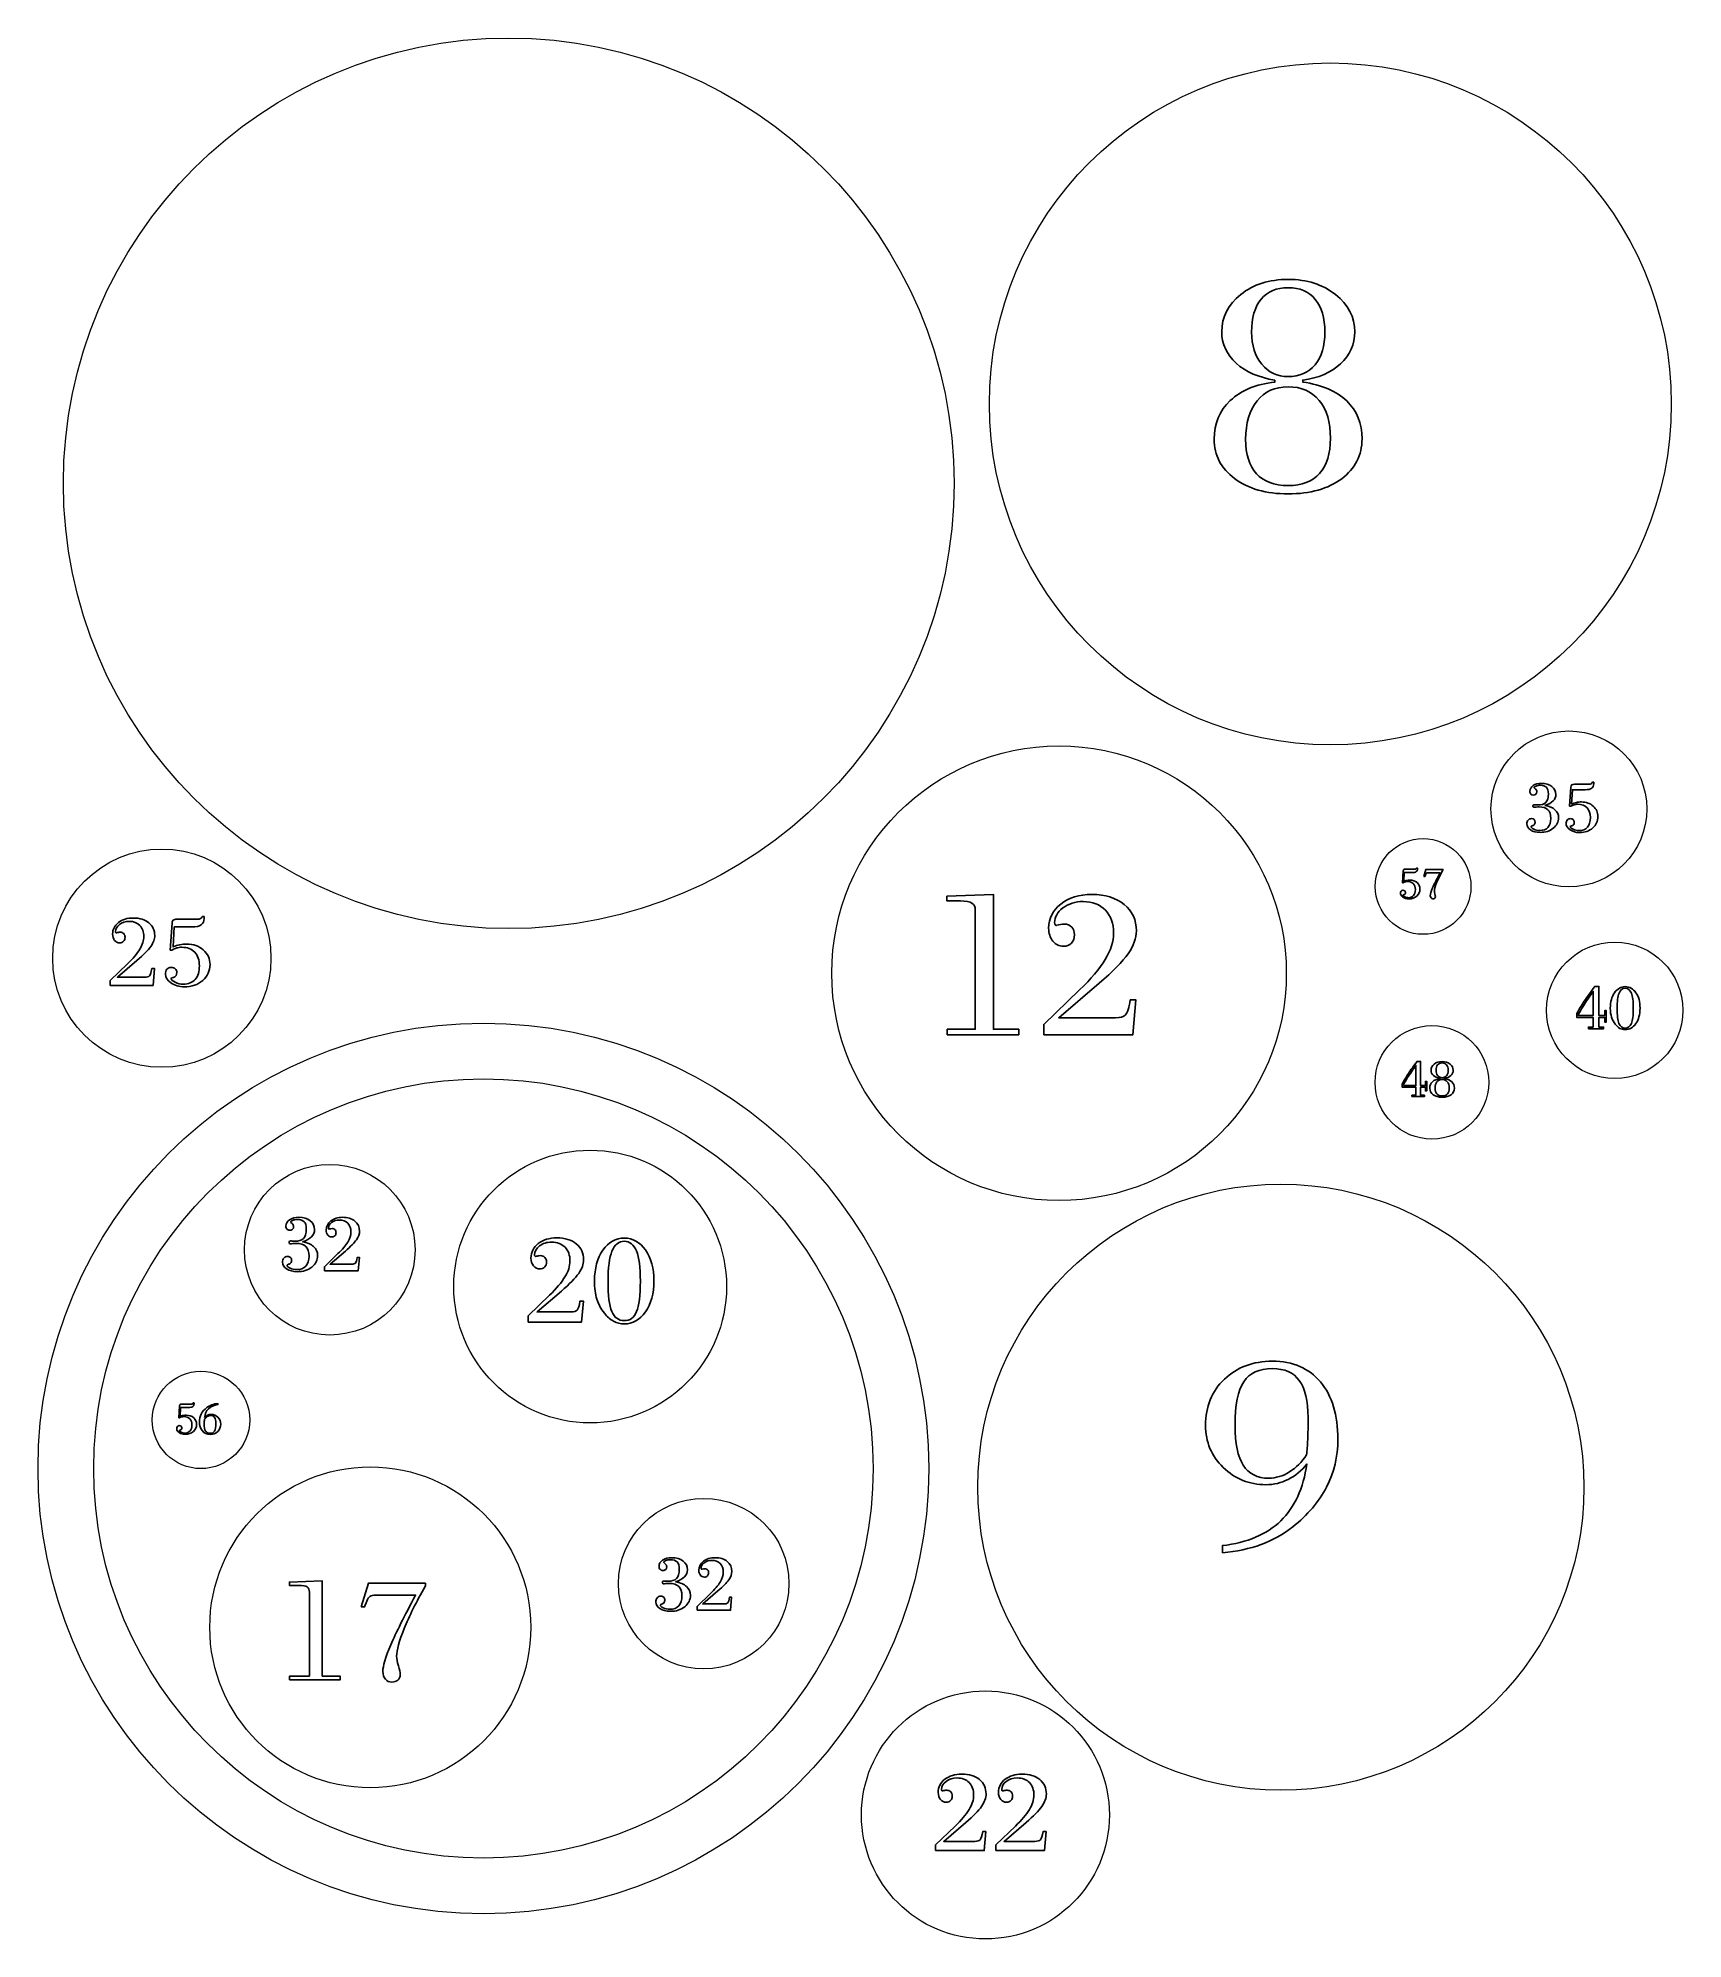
# Model space of a CAD drawing. Header units: inches. Extents: x -16 to -8.61, y 1.39 to 9.92.
import ezdxf

# ---------------------------------------------------------------- set-up
doc = ezdxf.new("R2010")
doc.units = ezdxf.units.IN
doc.header["$MEASUREMENT"] = 0
doc.layers.add('Layer 1', color=7, linetype='Continuous')

msp = doc.modelspace()

# ---------------------------------------------------------------- linework, layer by layer
at = {"layer": 'Layer 1', "color": 250, "lineweight": 9}
for centre, major_axis, ratio in [((-13.886, 7.9247), (2, 0), 0.999998), ((-13.886, 7.9247), (2, 0), 0.999998), ((-10.1963, 8.2815), (0, 1.5313), 0.999992), ((-13.0103, 2.9828), (0, 0.3828), 0.99999)]:
    msp.add_ellipse(centre, major_axis=major_axis, ratio=ratio, dxfattribs=at)
at = {"layer": 'Layer 1', "color": 250, "lineweight": 18}
for centre, major_axis, ratio in [((-9.125, 6.4623), (0, 0.35), 1), ((-11.4147, 5.7242), (0, 1.0208), 1), ((-9.7796, 6.114), (0.2149, 0), 0.999982), ((-15.4441, 5.7919), (0, 0.49), 1), ((-15.4441, 5.7919), (0, 0.49), 1), ((-15.4441, 5.7919), (0, 0.49), 1), ((-15.4441, 5.7919), (0, 0.49), 1), ((-15.4441, 5.7919), (0, 0.49), 1), ((-15.4441, 5.7919), (0, 0.49), 1), ((-15.4441, 5.7919), (0, 0.49), 1), ((-15.4441, 5.7919), (0, 0.49), 1), ((-15.4441, 5.7919), (0, 0.49), 1), ((-15.4441, 5.7919), (0, 0.49), 1), ((-15.4441, 5.7919), (0, 0.49), 1), ((-15.4441, 5.7919), (0, 0.49), 1), ((-8.9188, 5.5577), (0, 0.3065), 0.999178), ((-14, 3.5), (2, 0), 0.999996), ((-9.74, 5.2341), (0.2552, 0), 0.999182), ((-14, 3.5), (1.75, 0), 0.999998), ((-13.5203, 4.3171), (0.6125, 0), 0.999994), ((-14.6896, 4.4823), (0, 0.383), 1), ((-10.4185, 3.4159), (0, 1.3611), 1), ((-15.2683, 3.718), (0.2188, 0), 0.999982), ((-14.5079, 2.7866), (0, 0.7206), 1), ((-11.7452, 1.9438), (0, 0.557), 0.999675)]:
    msp.add_ellipse(centre, major_axis=major_axis, ratio=ratio, dxfattribs=at)
at = {"layer": 'Layer 1', "color": 250}
for points, knots in [([(-10.4451, 8.3882), (-10.5181, 8.3994), (-10.5759, 8.4247), (-10.6191, 8.4641), (-10.6623, 8.5038), (-10.6839, 8.551), (-10.6839, 8.6056), (-10.6839, 8.6716), (-10.6556, 8.7272), (-10.5987, 8.7726), (-10.5422, 8.818), (-10.4709, 8.8406), (-10.3856, 8.8406), (-10.3012, 8.8406), (-10.2305, 8.8178), (-10.1729, 8.7724), (-10.1156, 8.7267), (-10.0868, 8.6711), (-10.0868, 8.6056), (-10.0868, 8.5495), (-10.1079, 8.5014), (-10.1503, 8.4617), (-10.1927, 8.4219), (-10.2496, 8.3974), (-10.3203, 8.3882), (-10.3203, 8.3882), (-10.3203, 8.3795), (-10.3203, 8.3795), (-10.2339, 8.3669), (-10.1679, 8.3386), (-10.1225, 8.2946), (-10.0769, 8.251), (-10.054, 8.1941), (-10.054, 8.1244), (-10.054, 8.0507), (-10.0845, 7.9911), (-10.1453, 7.9455), (-10.2061, 7.9001), (-10.2863, 7.8772), (-10.3856, 7.8772), (-10.4846, 7.8772), (-10.5647, 7.9001), (-10.626, 7.946), (-10.6873, 7.9916), (-10.7181, 8.0507), (-10.7181, 8.1229), (-10.7181, 8.1931), (-10.694, 8.251), (-10.6456, 8.2966), (-10.5975, 8.342), (-10.5305, 8.3698), (-10.4451, 8.3795), (-10.4451, 8.3795), (-10.4451, 8.3882), (-10.4451, 8.3882)], [0, 0, 0, 0, 0.055556, 0.055556, 0.055556, 0.111111, 0.111111, 0.111111, 0.166667, 0.166667, 0.166667, 0.222222, 0.222222, 0.222222, 0.277778, 0.277778, 0.277778, 0.333333, 0.333333, 0.333333, 0.388889, 0.388889, 0.388889, 0.444444, 0.444444, 0.444444, 0.5, 0.5, 0.5, 0.555556, 0.555556, 0.555556, 0.611111, 0.611111, 0.611111, 0.666667, 0.666667, 0.666667, 0.722222, 0.722222, 0.722222, 0.777778, 0.777778, 0.777778, 0.833333, 0.833333, 0.833333, 0.888889, 0.888889, 0.888889, 0.944444, 0.944444, 0.944444, 1, 1, 1, 1]), ([(-10.5498, 8.6043), (-10.5498, 8.5445), (-10.5347, 8.4964), (-10.5042, 8.4594), (-10.4737, 8.4227), (-10.4342, 8.4043), (-10.3856, 8.4043), (-10.3344, 8.4043), (-10.294, 8.4219), (-10.2647, 8.4574), (-10.2354, 8.4927), (-10.2208, 8.5416), (-10.2208, 8.6043), (-10.2208, 8.6671), (-10.2352, 8.7163), (-10.264, 8.751), (-10.2928, 8.786), (-10.3335, 8.8034), (-10.3856, 8.8034), (-10.4379, 8.8034), (-10.4784, 8.786), (-10.5069, 8.7515), (-10.5355, 8.7168), (-10.5498, 8.6676), (-10.5498, 8.6043)], [0, 0, 0, 0, 0.125, 0.125, 0.125, 0.25, 0.25, 0.25, 0.375, 0.375, 0.375, 0.5, 0.5, 0.5, 0.625, 0.625, 0.625, 0.75, 0.75, 0.75, 0.875, 0.875, 0.875, 1, 1, 1, 1]), ([(-10.3861, 8.3582), (-10.4446, 8.3582), (-10.4913, 8.3371), (-10.5253, 8.2949), (-10.5595, 8.2527), (-10.5766, 8.1951), (-10.5766, 8.1224), (-10.5766, 8.0552), (-10.5605, 8.0036), (-10.528, 7.9678), (-10.4955, 7.9323), (-10.4481, 7.9145), (-10.3861, 7.9145), (-10.3245, 7.9145), (-10.2774, 7.9328), (-10.2446, 7.9693), (-10.2119, 8.006), (-10.1955, 8.0584), (-10.1955, 8.1269), (-10.1955, 8.1996), (-10.2124, 8.2564), (-10.2463, 8.2971), (-10.2803, 8.3378), (-10.327, 8.3582), (-10.3861, 8.3582)], [0, 0, 0, 0, 0.125, 0.125, 0.125, 0.25, 0.25, 0.25, 0.375, 0.375, 0.375, 0.5, 0.5, 0.5, 0.625, 0.625, 0.625, 0.75, 0.75, 0.75, 0.875, 0.875, 0.875, 1, 1, 1, 1]), ([(-9.2322, 6.4777), (-9.213, 6.4746), (-9.1981, 6.4681), (-9.1873, 6.4584), (-9.1766, 6.4486), (-9.1713, 6.4367), (-9.1713, 6.4225), (-9.1713, 6.4039), (-9.1791, 6.3882), (-9.1948, 6.3757), (-9.2105, 6.3632), (-9.2303, 6.3569), (-9.2542, 6.3569), (-9.2714, 6.3569), (-9.2856, 6.3605), (-9.2967, 6.3679), (-9.3079, 6.3752), (-9.3135, 6.3843), (-9.3135, 6.395), (-9.3135, 6.4021), (-9.3116, 6.4078), (-9.3078, 6.4122), (-9.3039, 6.4166), (-9.2991, 6.4188), (-9.2931, 6.4188), (-9.2878, 6.4188), (-9.2837, 6.4173), (-9.2809, 6.4144), (-9.2781, 6.4115), (-9.2768, 6.4073), (-9.2768, 6.4019), (-9.2768, 6.3988), (-9.2774, 6.3961), (-9.2787, 6.3938), (-9.28, 6.3916), (-9.2819, 6.3898), (-9.2844, 6.3883), (-9.2856, 6.3878), (-9.2873, 6.3873), (-9.2895, 6.3867), (-9.2931, 6.3859), (-9.2948, 6.3845), (-9.2948, 6.3827), (-9.2948, 6.3788), (-9.2908, 6.3749), (-9.2827, 6.3711), (-9.2747, 6.3673), (-9.2657, 6.3654), (-9.2557, 6.3654), (-9.2399, 6.3654), (-9.2276, 6.3701), (-9.219, 6.3796), (-9.2103, 6.3891), (-9.206, 6.4025), (-9.206, 6.4198), (-9.206, 6.4373), (-9.2104, 6.4504), (-9.219, 6.4588), (-9.2278, 6.4673), (-9.2411, 6.4715), (-9.259, 6.4715), (-9.2628, 6.4715), (-9.2671, 6.4712), (-9.2718, 6.4705), (-9.2765, 6.4698), (-9.2793, 6.4695), (-9.2802, 6.4695), (-9.2822, 6.4695), (-9.2838, 6.4701), (-9.2851, 6.4713), (-9.2864, 6.4726), (-9.287, 6.4741), (-9.287, 6.476), (-9.287, 6.4776), (-9.2864, 6.4789), (-9.2852, 6.4799), (-9.2839, 6.4809), (-9.2824, 6.4814), (-9.2805, 6.4814), (-9.2798, 6.4814), (-9.2777, 6.4812), (-9.2743, 6.4807), (-9.2708, 6.4803), (-9.2678, 6.48), (-9.2652, 6.48), (-9.2479, 6.48), (-9.2355, 6.4838), (-9.2282, 6.4913), (-9.2209, 6.4988), (-9.2172, 6.5115), (-9.2172, 6.5297), (-9.2172, 6.5434), (-9.2201, 6.5533), (-9.2258, 6.5594), (-9.2315, 6.5654), (-9.2408, 6.5685), (-9.2536, 6.5685), (-9.2606, 6.5685), (-9.2669, 6.5673), (-9.2725, 6.5648), (-9.2781, 6.5623), (-9.2809, 6.5598), (-9.2809, 6.5574), (-9.2809, 6.5572), (-9.2788, 6.5552), (-9.2747, 6.5517), (-9.2707, 6.548), (-9.2686, 6.544), (-9.2686, 6.5395), (-9.2686, 6.5349), (-9.27, 6.5314), (-9.2729, 6.5286), (-9.2758, 6.526), (-9.2796, 6.5246), (-9.2843, 6.5246), (-9.2891, 6.5246), (-9.2929, 6.5261), (-9.2959, 6.5293), (-9.2988, 6.5324), (-9.3003, 6.5365), (-9.3003, 6.5416), (-9.3003, 6.5516), (-9.2953, 6.5599), (-9.2853, 6.5668), (-9.2754, 6.5736), (-9.2626, 6.577), (-9.2471, 6.577), (-9.2287, 6.577), (-9.2135, 6.5724), (-9.2016, 6.563), (-9.1896, 6.5537), (-9.1835, 6.5419), (-9.1835, 6.5275), (-9.1835, 6.5165), (-9.1875, 6.5069), (-9.1955, 6.4987), (-9.2034, 6.4905), (-9.2157, 6.4836), (-9.2322, 6.4777)], [0, 0, 0, 0, 0.021739, 0.021739, 0.021739, 0.043478, 0.043478, 0.043478, 0.065217, 0.065217, 0.065217, 0.086957, 0.086957, 0.086957, 0.108696, 0.108696, 0.108696, 0.130435, 0.130435, 0.130435, 0.152174, 0.152174, 0.152174, 0.173913, 0.173913, 0.173913, 0.195652, 0.195652, 0.195652, 0.217391, 0.217391, 0.217391, 0.23913, 0.23913, 0.23913, 0.26087, 0.26087, 0.26087, 0.282609, 0.282609, 0.282609, 0.304348, 0.304348, 0.304348, 0.326087, 0.326087, 0.326087, 0.347826, 0.347826, 0.347826, 0.369565, 0.369565, 0.369565, 0.391304, 0.391304, 0.391304, 0.413043, 0.413043, 0.413043, 0.434783, 0.434783, 0.434783, 0.456522, 0.456522, 0.456522, 0.478261, 0.478261, 0.478261, 0.5, 0.5, 0.5, 0.521739, 0.521739, 0.521739, 0.543478, 0.543478, 0.543478, 0.565217, 0.565217, 0.565217, 0.586957, 0.586957, 0.586957, 0.608696, 0.608696, 0.608696, 0.630435, 0.630435, 0.630435, 0.652174, 0.652174, 0.652174, 0.673913, 0.673913, 0.673913, 0.695652, 0.695652, 0.695652, 0.717391, 0.717391, 0.717391, 0.73913, 0.73913, 0.73913, 0.76087, 0.76087, 0.76087, 0.782609, 0.782609, 0.782609, 0.804348, 0.804348, 0.804348, 0.826087, 0.826087, 0.826087, 0.847826, 0.847826, 0.847826, 0.869565, 0.869565, 0.869565, 0.891304, 0.891304, 0.891304, 0.913043, 0.913043, 0.913043, 0.934783, 0.934783, 0.934783, 0.956522, 0.956522, 0.956522, 0.978261, 0.978261, 0.978261, 1, 1, 1, 1]), ([(-9.1216, 6.4743), (-9.1216, 6.4743), (-9.1162, 6.5603), (-9.1162, 6.5603), (-9.1159, 6.5651), (-9.1145, 6.5685), (-9.112, 6.5704), (-9.1096, 6.5723), (-9.1055, 6.5733), (-9.0998, 6.5733), (-9.0998, 6.5733), (-9.0342, 6.5733), (-9.0342, 6.5733), (-9.0303, 6.5733), (-9.0272, 6.574), (-9.0248, 6.5753), (-9.0224, 6.5766), (-9.0204, 6.5788), (-9.0189, 6.5818), (-9.0189, 6.5818), (-9.0134, 6.5818), (-9.0134, 6.5818), (-9.0134, 6.5818), (-9.0131, 6.5775), (-9.0131, 6.5775), (-9.0131, 6.5775), (-9.0131, 6.5759), (-9.0131, 6.5759), (-9.0131, 6.5666), (-9.0162, 6.5596), (-9.0225, 6.5551), (-9.0288, 6.5506), (-9.0386, 6.5484), (-9.0519, 6.5484), (-9.0519, 6.5484), (-9.1091, 6.5484), (-9.1091, 6.5484), (-9.1091, 6.5484), (-9.1128, 6.4844), (-9.1128, 6.4844), (-9.1056, 6.4875), (-9.0984, 6.4898), (-9.0912, 6.4913), (-9.084, 6.4929), (-9.0765, 6.4936), (-9.0689, 6.4936), (-9.0477, 6.4936), (-9.03, 6.4873), (-9.0157, 6.4746), (-9.0015, 6.4619), (-8.9944, 6.4463), (-8.9944, 6.4276), (-8.9944, 6.4073), (-9.0022, 6.3904), (-9.0178, 6.3767), (-9.0334, 6.363), (-9.0531, 6.3562), (-9.0769, 6.3562), (-9.0934, 6.3562), (-9.1075, 6.3604), (-9.1196, 6.3687), (-9.1316, 6.3771), (-9.1376, 6.3865), (-9.1376, 6.397), (-9.1376, 6.4035), (-9.1358, 6.4087), (-9.1324, 6.4127), (-9.1289, 6.4167), (-9.1244, 6.4188), (-9.1188, 6.4188), (-9.1134, 6.4188), (-9.109, 6.4173), (-9.1058, 6.4142), (-9.1025, 6.4111), (-9.1009, 6.407), (-9.1009, 6.4019), (-9.1009, 6.3983), (-9.1015, 6.3954), (-9.103, 6.393), (-9.1043, 6.3906), (-9.1065, 6.3888), (-9.1094, 6.3874), (-9.1102, 6.3869), (-9.1117, 6.3864), (-9.1138, 6.386), (-9.1172, 6.3853), (-9.1188, 6.3841), (-9.1188, 6.3823), (-9.1188, 6.379), (-9.1146, 6.3753), (-9.1063, 6.371), (-9.098, 6.3668), (-9.089, 6.3647), (-9.0795, 6.3647), (-9.0633, 6.3647), (-9.0508, 6.3698), (-9.0418, 6.3801), (-9.0329, 6.3904), (-9.0284, 6.4048), (-9.0284, 6.4235), (-9.0284, 6.4422), (-9.0334, 6.4567), (-9.0434, 6.4673), (-9.0534, 6.4778), (-9.0672, 6.4831), (-9.0848, 6.4831), (-9.0904, 6.4831), (-9.0958, 6.4824), (-9.1013, 6.4808), (-9.1067, 6.4794), (-9.1118, 6.4771), (-9.1165, 6.4743), (-9.1165, 6.4743), (-9.1216, 6.4743), (-9.1216, 6.4743)], [0, 0, 0, 0, 0.026316, 0.026316, 0.026316, 0.052632, 0.052632, 0.052632, 0.078947, 0.078947, 0.078947, 0.105263, 0.105263, 0.105263, 0.131579, 0.131579, 0.131579, 0.157895, 0.157895, 0.157895, 0.184211, 0.184211, 0.184211, 0.210526, 0.210526, 0.210526, 0.236842, 0.236842, 0.236842, 0.263158, 0.263158, 0.263158, 0.289474, 0.289474, 0.289474, 0.315789, 0.315789, 0.315789, 0.342105, 0.342105, 0.342105, 0.368421, 0.368421, 0.368421, 0.394737, 0.394737, 0.394737, 0.421053, 0.421053, 0.421053, 0.447368, 0.447368, 0.447368, 0.473684, 0.473684, 0.473684, 0.5, 0.5, 0.5, 0.526316, 0.526316, 0.526316, 0.552632, 0.552632, 0.552632, 0.578947, 0.578947, 0.578947, 0.605263, 0.605263, 0.605263, 0.631579, 0.631579, 0.631579, 0.657895, 0.657895, 0.657895, 0.684211, 0.684211, 0.684211, 0.710526, 0.710526, 0.710526, 0.736842, 0.736842, 0.736842, 0.763158, 0.763158, 0.763158, 0.789474, 0.789474, 0.789474, 0.815789, 0.815789, 0.815789, 0.842105, 0.842105, 0.842105, 0.868421, 0.868421, 0.868421, 0.894737, 0.894737, 0.894737, 0.921053, 0.921053, 0.921053, 0.947368, 0.947368, 0.947368, 0.973684, 0.973684, 0.973684, 1, 1, 1, 1]), ([(-9.8718, 6.1309), (-9.8718, 6.1309), (-9.8685, 6.1838), (-9.8685, 6.1838), (-9.8682, 6.1867), (-9.8674, 6.1887), (-9.8659, 6.1899), (-9.8644, 6.1911), (-9.8619, 6.1917), (-9.8584, 6.1917), (-9.8584, 6.1917), (-9.818, 6.1917), (-9.818, 6.1917), (-9.8157, 6.1917), (-9.8138, 6.1921), (-9.8123, 6.1929), (-9.8108, 6.1938), (-9.8096, 6.1951), (-9.8087, 6.1969), (-9.8087, 6.1969), (-9.8053, 6.1969), (-9.8053, 6.1969), (-9.8053, 6.1969), (-9.8051, 6.1943), (-9.8051, 6.1943), (-9.8051, 6.1943), (-9.8051, 6.1933), (-9.8051, 6.1933), (-9.8051, 6.1876), (-9.807, 6.1833), (-9.8109, 6.1805), (-9.8148, 6.1778), (-9.8208, 6.1764), (-9.8289, 6.1764), (-9.8289, 6.1764), (-9.8641, 6.1764), (-9.8641, 6.1764), (-9.8641, 6.1764), (-9.8663, 6.1371), (-9.8663, 6.1371), (-9.8619, 6.139), (-9.8575, 6.1404), (-9.8531, 6.1414), (-9.8486, 6.1423), (-9.8441, 6.1428), (-9.8394, 6.1428), (-9.8263, 6.1428), (-9.8155, 6.1389), (-9.8067, 6.1311), (-9.798, 6.1233), (-9.7936, 6.1137), (-9.7936, 6.1022), (-9.7936, 6.0898), (-9.7984, 6.0793), (-9.808, 6.0709), (-9.8176, 6.0626), (-9.8297, 6.0583), (-9.8443, 6.0583), (-9.8544, 6.0583), (-9.8631, 6.0609), (-9.8705, 6.066), (-9.8779, 6.0712), (-9.8816, 6.077), (-9.8816, 6.0834), (-9.8816, 6.0874), (-9.8805, 6.0906), (-9.8784, 6.0931), (-9.8762, 6.0955), (-9.8735, 6.0968), (-9.8701, 6.0968), (-9.8667, 6.0968), (-9.864, 6.0959), (-9.862, 6.094), (-9.86, 6.0921), (-9.859, 6.0896), (-9.859, 6.0865), (-9.859, 6.0842), (-9.8594, 6.0824), (-9.8603, 6.0809), (-9.8611, 6.0795), (-9.8625, 6.0784), (-9.8642, 6.0775), (-9.8648, 6.0772), (-9.8657, 6.0769), (-9.867, 6.0766), (-9.869, 6.0762), (-9.8701, 6.0755), (-9.8701, 6.0744), (-9.8701, 6.0724), (-9.8675, 6.0701), (-9.8624, 6.0675), (-9.8572, 6.0649), (-9.8517, 6.0636), (-9.8459, 6.0636), (-9.8359, 6.0636), (-9.8282, 6.0667), (-9.8227, 6.073), (-9.8172, 6.0793), (-9.8145, 6.0882), (-9.8145, 6.0997), (-9.8145, 6.1112), (-9.8176, 6.1201), (-9.8237, 6.1266), (-9.8299, 6.1331), (-9.8384, 6.1363), (-9.8492, 6.1363), (-9.8526, 6.1363), (-9.8559, 6.1359), (-9.8593, 6.1349), (-9.8626, 6.134), (-9.8657, 6.1326), (-9.8686, 6.1309), (-9.8686, 6.1309), (-9.8718, 6.1309), (-9.8718, 6.1309)], [0, 0, 0, 0, 0.026316, 0.026316, 0.026316, 0.052632, 0.052632, 0.052632, 0.078947, 0.078947, 0.078947, 0.105263, 0.105263, 0.105263, 0.131579, 0.131579, 0.131579, 0.157895, 0.157895, 0.157895, 0.184211, 0.184211, 0.184211, 0.210526, 0.210526, 0.210526, 0.236842, 0.236842, 0.236842, 0.263158, 0.263158, 0.263158, 0.289474, 0.289474, 0.289474, 0.315789, 0.315789, 0.315789, 0.342105, 0.342105, 0.342105, 0.368421, 0.368421, 0.368421, 0.394737, 0.394737, 0.394737, 0.421053, 0.421053, 0.421053, 0.447368, 0.447368, 0.447368, 0.473684, 0.473684, 0.473684, 0.5, 0.5, 0.5, 0.526316, 0.526316, 0.526316, 0.552632, 0.552632, 0.552632, 0.578947, 0.578947, 0.578947, 0.605263, 0.605263, 0.605263, 0.631579, 0.631579, 0.631579, 0.657895, 0.657895, 0.657895, 0.684211, 0.684211, 0.684211, 0.710526, 0.710526, 0.710526, 0.736842, 0.736842, 0.736842, 0.763158, 0.763158, 0.763158, 0.789474, 0.789474, 0.789474, 0.815789, 0.815789, 0.815789, 0.842105, 0.842105, 0.842105, 0.868421, 0.868421, 0.868421, 0.894737, 0.894737, 0.894737, 0.921053, 0.921053, 0.921053, 0.947368, 0.947368, 0.947368, 0.973684, 0.973684, 0.973684, 1, 1, 1, 1]), ([(-9.7767, 6.1591), (-9.7767, 6.1591), (-9.7669, 6.1909), (-9.7669, 6.1909), (-9.7669, 6.1909), (-9.6903, 6.1909), (-9.6903, 6.1909), (-9.6903, 6.1909), (-9.6903, 6.1873), (-9.6903, 6.1873), (-9.7026, 6.1657), (-9.7121, 6.1467), (-9.7189, 6.1302), (-9.7256, 6.1136), (-9.729, 6.1013), (-9.729, 6.093), (-9.729, 6.0898), (-9.7282, 6.0856), (-9.7266, 6.0803), (-9.725, 6.075), (-9.7242, 6.0711), (-9.7242, 6.0686), (-9.7242, 6.0654), (-9.7252, 6.0628), (-9.7271, 6.0611), (-9.7291, 6.0592), (-9.7319, 6.0583), (-9.7354, 6.0583), (-9.7389, 6.0583), (-9.7418, 6.0597), (-9.744, 6.0624), (-9.7463, 6.0651), (-9.7474, 6.0685), (-9.7474, 6.0726), (-9.7474, 6.0798), (-9.7438, 6.0916), (-9.7368, 6.1081), (-9.7297, 6.1247), (-9.7186, 6.1469), (-9.7035, 6.175), (-9.7035, 6.175), (-9.7568, 6.175), (-9.7568, 6.175), (-9.7604, 6.175), (-9.763, 6.1744), (-9.7647, 6.1733), (-9.7664, 6.1722), (-9.7678, 6.1701), (-9.7689, 6.167), (-9.7689, 6.167), (-9.7718, 6.1591), (-9.7718, 6.1591), (-9.7718, 6.1591), (-9.7767, 6.1591), (-9.7767, 6.1591)], [0, 0, 0, 0, 0.055556, 0.055556, 0.055556, 0.111111, 0.111111, 0.111111, 0.166667, 0.166667, 0.166667, 0.222222, 0.222222, 0.222222, 0.277778, 0.277778, 0.277778, 0.333333, 0.333333, 0.333333, 0.388889, 0.388889, 0.388889, 0.444444, 0.444444, 0.444444, 0.5, 0.5, 0.5, 0.555556, 0.555556, 0.555556, 0.611111, 0.611111, 0.611111, 0.666667, 0.666667, 0.666667, 0.722222, 0.722222, 0.722222, 0.777778, 0.777778, 0.777778, 0.833333, 0.833333, 0.833333, 0.888889, 0.888889, 0.888889, 0.944444, 0.944444, 0.944444, 1, 1, 1, 1]), ([(-11.9169, 5.4477), (-11.9169, 5.4477), (-11.9169, 5.4725), (-11.9169, 5.4725), (-11.9169, 5.4725), (-11.7909, 5.4725), (-11.7909, 5.4725), (-11.7909, 5.4725), (-11.7909, 6.0065), (-11.7909, 6.0065), (-11.7909, 6.0221), (-11.7958, 6.033), (-11.8056, 6.0394), (-11.8155, 6.0459), (-11.8327, 6.0492), (-11.8574, 6.0492), (-11.8574, 6.0492), (-11.9179, 6.0492), (-11.9179, 6.0492), (-11.9179, 6.0492), (-11.9179, 6.0701), (-11.9179, 6.0701), (-11.9179, 6.0701), (-11.7095, 6.078), (-11.7095, 6.078), (-11.7095, 6.078), (-11.7095, 5.4725), (-11.7095, 5.4725), (-11.7095, 5.4725), (-11.5953, 5.4725), (-11.5953, 5.4725), (-11.5953, 5.4725), (-11.5953, 5.4477), (-11.5953, 5.4477), (-11.5953, 5.4477), (-11.9169, 5.4477), (-11.9169, 5.4477)], [0, 0, 0, 0, 0.083333, 0.083333, 0.083333, 0.166667, 0.166667, 0.166667, 0.25, 0.25, 0.25, 0.333333, 0.333333, 0.333333, 0.416667, 0.416667, 0.416667, 0.5, 0.5, 0.5, 0.583333, 0.583333, 0.583333, 0.666667, 0.666667, 0.666667, 0.75, 0.75, 0.75, 0.833333, 0.833333, 0.833333, 0.916667, 0.916667, 0.916667, 1, 1, 1, 1]), ([(-11.4832, 5.4477), (-11.4832, 5.4477), (-11.4832, 5.4942), (-11.4832, 5.4942), (-11.4832, 5.4942), (-11.3223, 5.6492), (-11.3223, 5.6492), (-11.2706, 5.6986), (-11.2322, 5.7443), (-11.207, 5.7863), (-11.1821, 5.8283), (-11.1695, 5.8677), (-11.1695, 5.9041), (-11.1695, 5.9478), (-11.1819, 5.9824), (-11.2065, 6.0078), (-11.2314, 6.0335), (-11.2646, 6.0462), (-11.3063, 6.0462), (-11.342, 6.0462), (-11.3721, 6.0366), (-11.3971, 6.0176), (-11.4221, 5.9986), (-11.4345, 5.9766), (-11.4345, 5.9518), (-11.4345, 5.948), (-11.4339, 5.9448), (-11.4325, 5.9427), (-11.4312, 5.9403), (-11.4297, 5.9392), (-11.4277, 5.9392), (-11.4271, 5.9392), (-11.4257, 5.9395), (-11.4238, 5.9402), (-11.4132, 5.9433), (-11.4021, 5.945), (-11.3908, 5.945), (-11.3769, 5.945), (-11.3659, 5.9407), (-11.3576, 5.9319), (-11.3493, 5.9231), (-11.3452, 5.9117), (-11.3452, 5.8975), (-11.3452, 5.8821), (-11.3498, 5.8695), (-11.3589, 5.8599), (-11.3682, 5.8505), (-11.3802, 5.8457), (-11.395, 5.8457), (-11.414, 5.8457), (-11.4299, 5.8533), (-11.4425, 5.8685), (-11.455, 5.8838), (-11.4613, 5.9033), (-11.4613, 5.9271), (-11.4613, 5.9705), (-11.4431, 6.0065), (-11.4067, 6.0351), (-11.3705, 6.0638), (-11.324, 6.078), (-11.2674, 6.078), (-11.207, 6.078), (-11.1586, 6.0631), (-11.122, 6.0332), (-11.0854, 6.0032), (-11.0672, 5.9637), (-11.0672, 5.9145), (-11.0672, 5.8816), (-11.0796, 5.8474), (-11.1043, 5.812), (-11.1291, 5.7766), (-11.1723, 5.7324), (-11.234, 5.6798), (-11.234, 5.6798), (-11.416, 5.5241), (-11.416, 5.5241), (-11.416, 5.5241), (-11.1612, 5.5241), (-11.1612, 5.5241), (-11.1394, 5.5241), (-11.1241, 5.5286), (-11.1157, 5.5375), (-11.1073, 5.5463), (-11.1003, 5.5686), (-11.0949, 5.6045), (-11.0949, 5.6045), (-11.0692, 5.6045), (-11.0692, 5.6045), (-11.0692, 5.6045), (-11.0828, 5.4477), (-11.0828, 5.4477), (-11.0828, 5.4477), (-11.4832, 5.4477), (-11.4832, 5.4477)], [0, 0, 0, 0, 0.032258, 0.032258, 0.032258, 0.064516, 0.064516, 0.064516, 0.096774, 0.096774, 0.096774, 0.129032, 0.129032, 0.129032, 0.16129, 0.16129, 0.16129, 0.193548, 0.193548, 0.193548, 0.225806, 0.225806, 0.225806, 0.258065, 0.258065, 0.258065, 0.290323, 0.290323, 0.290323, 0.322581, 0.322581, 0.322581, 0.354839, 0.354839, 0.354839, 0.387097, 0.387097, 0.387097, 0.419355, 0.419355, 0.419355, 0.451613, 0.451613, 0.451613, 0.483871, 0.483871, 0.483871, 0.516129, 0.516129, 0.516129, 0.548387, 0.548387, 0.548387, 0.580645, 0.580645, 0.580645, 0.612903, 0.612903, 0.612903, 0.645161, 0.645161, 0.645161, 0.677419, 0.677419, 0.677419, 0.709677, 0.709677, 0.709677, 0.741935, 0.741935, 0.741935, 0.774194, 0.774194, 0.774194, 0.806452, 0.806452, 0.806452, 0.83871, 0.83871, 0.83871, 0.870968, 0.870968, 0.870968, 0.903226, 0.903226, 0.903226, 0.935484, 0.935484, 0.935484, 0.967742, 0.967742, 0.967742, 1, 1, 1, 1]), ([(-15.4058, 5.8285), (-15.4058, 5.8285), (-15.3983, 5.949), (-15.3983, 5.949), (-15.3978, 5.9557), (-15.3958, 5.9604), (-15.3924, 5.9631), (-15.389, 5.9658), (-15.3833, 5.9671), (-15.3753, 5.9671), (-15.3753, 5.9671), (-15.2834, 5.9671), (-15.2834, 5.9671), (-15.278, 5.9671), (-15.2736, 5.9681), (-15.2703, 5.9699), (-15.2669, 5.9718), (-15.2642, 5.9748), (-15.262, 5.979), (-15.262, 5.979), (-15.2543, 5.979), (-15.2543, 5.979), (-15.2543, 5.979), (-15.2538, 5.973), (-15.2538, 5.973), (-15.2538, 5.973), (-15.2538, 5.9708), (-15.2538, 5.9708), (-15.2538, 5.9577), (-15.2583, 5.948), (-15.2671, 5.9417), (-15.2759, 5.9354), (-15.2896, 5.9323), (-15.3082, 5.9323), (-15.3082, 5.9323), (-15.3883, 5.9323), (-15.3883, 5.9323), (-15.3883, 5.9323), (-15.3934, 5.8427), (-15.3934, 5.8427), (-15.3833, 5.8471), (-15.3732, 5.8502), (-15.3632, 5.8524), (-15.3531, 5.8545), (-15.3427, 5.8556), (-15.332, 5.8556), (-15.3023, 5.8556), (-15.2775, 5.8467), (-15.2576, 5.829), (-15.2376, 5.8112), (-15.2276, 5.7893), (-15.2276, 5.7631), (-15.2276, 5.7348), (-15.2386, 5.711), (-15.2604, 5.6919), (-15.2823, 5.6728), (-15.3099, 5.6632), (-15.3432, 5.6632), (-15.3663, 5.6632), (-15.3861, 5.669), (-15.4029, 5.6807), (-15.4198, 5.6925), (-15.4282, 5.7056), (-15.4282, 5.7203), (-15.4282, 5.7294), (-15.4257, 5.7367), (-15.4209, 5.7423), (-15.416, 5.748), (-15.4097, 5.7508), (-15.4019, 5.7508), (-15.3943, 5.7508), (-15.3882, 5.7487), (-15.3836, 5.7444), (-15.379, 5.74), (-15.3767, 5.7344), (-15.3767, 5.7272), (-15.3767, 5.7222), (-15.3777, 5.718), (-15.3797, 5.7147), (-15.3816, 5.7114), (-15.3846, 5.7088), (-15.3887, 5.7069), (-15.3898, 5.7062), (-15.392, 5.7055), (-15.3949, 5.7049), (-15.3996, 5.704), (-15.4019, 5.7022), (-15.4019, 5.6998), (-15.4019, 5.6952), (-15.396, 5.6899), (-15.3844, 5.684), (-15.3727, 5.678), (-15.3601, 5.6751), (-15.3468, 5.6751), (-15.3242, 5.6751), (-15.3066, 5.6823), (-15.2941, 5.6967), (-15.2815, 5.711), (-15.2753, 5.7313), (-15.2753, 5.7574), (-15.2753, 5.7835), (-15.2823, 5.8039), (-15.2963, 5.8187), (-15.3104, 5.8335), (-15.3297, 5.8409), (-15.3543, 5.8409), (-15.3621, 5.8409), (-15.3697, 5.8398), (-15.3773, 5.8377), (-15.3849, 5.8356), (-15.3921, 5.8325), (-15.3987, 5.8285), (-15.3987, 5.8285), (-15.4058, 5.8285), (-15.4058, 5.8285)], [0, 0, 0, 0, 0.026316, 0.026316, 0.026316, 0.052632, 0.052632, 0.052632, 0.078947, 0.078947, 0.078947, 0.105263, 0.105263, 0.105263, 0.131579, 0.131579, 0.131579, 0.157895, 0.157895, 0.157895, 0.184211, 0.184211, 0.184211, 0.210526, 0.210526, 0.210526, 0.236842, 0.236842, 0.236842, 0.263158, 0.263158, 0.263158, 0.289474, 0.289474, 0.289474, 0.315789, 0.315789, 0.315789, 0.342105, 0.342105, 0.342105, 0.368421, 0.368421, 0.368421, 0.394737, 0.394737, 0.394737, 0.421053, 0.421053, 0.421053, 0.447368, 0.447368, 0.447368, 0.473684, 0.473684, 0.473684, 0.5, 0.5, 0.5, 0.526316, 0.526316, 0.526316, 0.552632, 0.552632, 0.552632, 0.578947, 0.578947, 0.578947, 0.605263, 0.605263, 0.605263, 0.631579, 0.631579, 0.631579, 0.657895, 0.657895, 0.657895, 0.684211, 0.684211, 0.684211, 0.710526, 0.710526, 0.710526, 0.736842, 0.736842, 0.736842, 0.763158, 0.763158, 0.763158, 0.789474, 0.789474, 0.789474, 0.815789, 0.815789, 0.815789, 0.842105, 0.842105, 0.842105, 0.868421, 0.868421, 0.868421, 0.894737, 0.894737, 0.894737, 0.921053, 0.921053, 0.921053, 0.947368, 0.947368, 0.947368, 0.973684, 0.973684, 0.973684, 1, 1, 1, 1]), ([(-15.4058, 5.8285), (-15.4058, 5.8285), (-15.3983, 5.949), (-15.3983, 5.949), (-15.3978, 5.9557), (-15.3958, 5.9604), (-15.3924, 5.9631), (-15.389, 5.9658), (-15.3833, 5.9671), (-15.3753, 5.9671), (-15.3753, 5.9671), (-15.2834, 5.9671), (-15.2834, 5.9671), (-15.278, 5.9671), (-15.2736, 5.9681), (-15.2703, 5.9699), (-15.2669, 5.9718), (-15.2642, 5.9748), (-15.262, 5.979), (-15.262, 5.979), (-15.2543, 5.979), (-15.2543, 5.979), (-15.2543, 5.979), (-15.2538, 5.973), (-15.2538, 5.973), (-15.2538, 5.973), (-15.2538, 5.9708), (-15.2538, 5.9708), (-15.2538, 5.9577), (-15.2583, 5.948), (-15.2671, 5.9417), (-15.2759, 5.9354), (-15.2896, 5.9323), (-15.3082, 5.9323), (-15.3082, 5.9323), (-15.3883, 5.9323), (-15.3883, 5.9323), (-15.3883, 5.9323), (-15.3934, 5.8427), (-15.3934, 5.8427), (-15.3833, 5.8471), (-15.3732, 5.8502), (-15.3632, 5.8524), (-15.3531, 5.8545), (-15.3427, 5.8556), (-15.332, 5.8556), (-15.3023, 5.8556), (-15.2775, 5.8467), (-15.2576, 5.829), (-15.2376, 5.8112), (-15.2276, 5.7893), (-15.2276, 5.7631), (-15.2276, 5.7348), (-15.2386, 5.711), (-15.2604, 5.6919), (-15.2823, 5.6728), (-15.3099, 5.6632), (-15.3432, 5.6632), (-15.3663, 5.6632), (-15.3861, 5.669), (-15.4029, 5.6807), (-15.4198, 5.6925), (-15.4282, 5.7056), (-15.4282, 5.7203), (-15.4282, 5.7294), (-15.4257, 5.7367), (-15.4209, 5.7423), (-15.416, 5.748), (-15.4097, 5.7508), (-15.4019, 5.7508), (-15.3943, 5.7508), (-15.3882, 5.7487), (-15.3836, 5.7444), (-15.379, 5.74), (-15.3767, 5.7344), (-15.3767, 5.7272), (-15.3767, 5.7222), (-15.3777, 5.718), (-15.3797, 5.7147), (-15.3816, 5.7114), (-15.3846, 5.7088), (-15.3887, 5.7069), (-15.3898, 5.7062), (-15.392, 5.7055), (-15.3949, 5.7049), (-15.3996, 5.704), (-15.4019, 5.7022), (-15.4019, 5.6998), (-15.4019, 5.6952), (-15.396, 5.6899), (-15.3844, 5.684), (-15.3727, 5.678), (-15.3601, 5.6751), (-15.3468, 5.6751), (-15.3242, 5.6751), (-15.3066, 5.6823), (-15.2941, 5.6967), (-15.2815, 5.711), (-15.2753, 5.7313), (-15.2753, 5.7574), (-15.2753, 5.7835), (-15.2823, 5.8039), (-15.2963, 5.8187), (-15.3104, 5.8335), (-15.3297, 5.8409), (-15.3543, 5.8409), (-15.3621, 5.8409), (-15.3697, 5.8398), (-15.3773, 5.8377), (-15.3849, 5.8356), (-15.3921, 5.8325), (-15.3987, 5.8285), (-15.3987, 5.8285), (-15.4058, 5.8285), (-15.4058, 5.8285)], [0, 0, 0, 0, 0.026316, 0.026316, 0.026316, 0.052632, 0.052632, 0.052632, 0.078947, 0.078947, 0.078947, 0.105263, 0.105263, 0.105263, 0.131579, 0.131579, 0.131579, 0.157895, 0.157895, 0.157895, 0.184211, 0.184211, 0.184211, 0.210526, 0.210526, 0.210526, 0.236842, 0.236842, 0.236842, 0.263158, 0.263158, 0.263158, 0.289474, 0.289474, 0.289474, 0.315789, 0.315789, 0.315789, 0.342105, 0.342105, 0.342105, 0.368421, 0.368421, 0.368421, 0.394737, 0.394737, 0.394737, 0.421053, 0.421053, 0.421053, 0.447368, 0.447368, 0.447368, 0.473684, 0.473684, 0.473684, 0.5, 0.5, 0.5, 0.526316, 0.526316, 0.526316, 0.552632, 0.552632, 0.552632, 0.578947, 0.578947, 0.578947, 0.605263, 0.605263, 0.605263, 0.631579, 0.631579, 0.631579, 0.657895, 0.657895, 0.657895, 0.684211, 0.684211, 0.684211, 0.710526, 0.710526, 0.710526, 0.736842, 0.736842, 0.736842, 0.763158, 0.763158, 0.763158, 0.789474, 0.789474, 0.789474, 0.815789, 0.815789, 0.815789, 0.842105, 0.842105, 0.842105, 0.868421, 0.868421, 0.868421, 0.894737, 0.894737, 0.894737, 0.921053, 0.921053, 0.921053, 0.947368, 0.947368, 0.947368, 0.973684, 0.973684, 0.973684, 1, 1, 1, 1]), ([(-15.4058, 5.8285), (-15.4058, 5.8285), (-15.3983, 5.949), (-15.3983, 5.949), (-15.3978, 5.9557), (-15.3958, 5.9604), (-15.3924, 5.9631), (-15.389, 5.9658), (-15.3833, 5.9671), (-15.3753, 5.9671), (-15.3753, 5.9671), (-15.2834, 5.9671), (-15.2834, 5.9671), (-15.278, 5.9671), (-15.2736, 5.9681), (-15.2703, 5.9699), (-15.2669, 5.9718), (-15.2642, 5.9748), (-15.262, 5.979), (-15.262, 5.979), (-15.2543, 5.979), (-15.2543, 5.979), (-15.2543, 5.979), (-15.2538, 5.973), (-15.2538, 5.973), (-15.2538, 5.973), (-15.2538, 5.9708), (-15.2538, 5.9708), (-15.2538, 5.9577), (-15.2583, 5.948), (-15.2671, 5.9417), (-15.2759, 5.9354), (-15.2896, 5.9323), (-15.3082, 5.9323), (-15.3082, 5.9323), (-15.3883, 5.9323), (-15.3883, 5.9323), (-15.3883, 5.9323), (-15.3934, 5.8427), (-15.3934, 5.8427), (-15.3833, 5.8471), (-15.3732, 5.8502), (-15.3632, 5.8524), (-15.3531, 5.8545), (-15.3427, 5.8556), (-15.332, 5.8556), (-15.3023, 5.8556), (-15.2775, 5.8467), (-15.2576, 5.829), (-15.2376, 5.8112), (-15.2276, 5.7893), (-15.2276, 5.7631), (-15.2276, 5.7348), (-15.2386, 5.711), (-15.2604, 5.6919), (-15.2823, 5.6728), (-15.3099, 5.6632), (-15.3432, 5.6632), (-15.3663, 5.6632), (-15.3861, 5.669), (-15.4029, 5.6807), (-15.4198, 5.6925), (-15.4282, 5.7056), (-15.4282, 5.7203), (-15.4282, 5.7294), (-15.4257, 5.7367), (-15.4209, 5.7423), (-15.416, 5.748), (-15.4097, 5.7508), (-15.4019, 5.7508), (-15.3943, 5.7508), (-15.3882, 5.7487), (-15.3836, 5.7444), (-15.379, 5.74), (-15.3767, 5.7344), (-15.3767, 5.7272), (-15.3767, 5.7222), (-15.3777, 5.718), (-15.3797, 5.7147), (-15.3816, 5.7114), (-15.3846, 5.7088), (-15.3887, 5.7069), (-15.3898, 5.7062), (-15.392, 5.7055), (-15.3949, 5.7049), (-15.3996, 5.704), (-15.4019, 5.7022), (-15.4019, 5.6998), (-15.4019, 5.6952), (-15.396, 5.6899), (-15.3844, 5.684), (-15.3727, 5.678), (-15.3601, 5.6751), (-15.3468, 5.6751), (-15.3242, 5.6751), (-15.3066, 5.6823), (-15.2941, 5.6967), (-15.2815, 5.711), (-15.2753, 5.7313), (-15.2753, 5.7574), (-15.2753, 5.7835), (-15.2823, 5.8039), (-15.2963, 5.8187), (-15.3104, 5.8335), (-15.3297, 5.8409), (-15.3543, 5.8409), (-15.3621, 5.8409), (-15.3697, 5.8398), (-15.3773, 5.8377), (-15.3849, 5.8356), (-15.3921, 5.8325), (-15.3987, 5.8285), (-15.3987, 5.8285), (-15.4058, 5.8285), (-15.4058, 5.8285)], [0, 0, 0, 0, 0.026316, 0.026316, 0.026316, 0.052632, 0.052632, 0.052632, 0.078947, 0.078947, 0.078947, 0.105263, 0.105263, 0.105263, 0.131579, 0.131579, 0.131579, 0.157895, 0.157895, 0.157895, 0.184211, 0.184211, 0.184211, 0.210526, 0.210526, 0.210526, 0.236842, 0.236842, 0.236842, 0.263158, 0.263158, 0.263158, 0.289474, 0.289474, 0.289474, 0.315789, 0.315789, 0.315789, 0.342105, 0.342105, 0.342105, 0.368421, 0.368421, 0.368421, 0.394737, 0.394737, 0.394737, 0.421053, 0.421053, 0.421053, 0.447368, 0.447368, 0.447368, 0.473684, 0.473684, 0.473684, 0.5, 0.5, 0.5, 0.526316, 0.526316, 0.526316, 0.552632, 0.552632, 0.552632, 0.578947, 0.578947, 0.578947, 0.605263, 0.605263, 0.605263, 0.631579, 0.631579, 0.631579, 0.657895, 0.657895, 0.657895, 0.684211, 0.684211, 0.684211, 0.710526, 0.710526, 0.710526, 0.736842, 0.736842, 0.736842, 0.763158, 0.763158, 0.763158, 0.789474, 0.789474, 0.789474, 0.815789, 0.815789, 0.815789, 0.842105, 0.842105, 0.842105, 0.868421, 0.868421, 0.868421, 0.894737, 0.894737, 0.894737, 0.921053, 0.921053, 0.921053, 0.947368, 0.947368, 0.947368, 0.973684, 0.973684, 0.973684, 1, 1, 1, 1]), ([(-15.4058, 5.8285), (-15.4058, 5.8285), (-15.3983, 5.949), (-15.3983, 5.949), (-15.3978, 5.9557), (-15.3958, 5.9604), (-15.3924, 5.9631), (-15.389, 5.9658), (-15.3833, 5.9671), (-15.3753, 5.9671), (-15.3753, 5.9671), (-15.2834, 5.9671), (-15.2834, 5.9671), (-15.278, 5.9671), (-15.2736, 5.9681), (-15.2703, 5.9699), (-15.2669, 5.9718), (-15.2642, 5.9748), (-15.262, 5.979), (-15.262, 5.979), (-15.2543, 5.979), (-15.2543, 5.979), (-15.2543, 5.979), (-15.2538, 5.973), (-15.2538, 5.973), (-15.2538, 5.973), (-15.2538, 5.9708), (-15.2538, 5.9708), (-15.2538, 5.9577), (-15.2583, 5.948), (-15.2671, 5.9417), (-15.2759, 5.9354), (-15.2896, 5.9323), (-15.3082, 5.9323), (-15.3082, 5.9323), (-15.3883, 5.9323), (-15.3883, 5.9323), (-15.3883, 5.9323), (-15.3934, 5.8427), (-15.3934, 5.8427), (-15.3833, 5.8471), (-15.3732, 5.8502), (-15.3632, 5.8524), (-15.3531, 5.8545), (-15.3427, 5.8556), (-15.332, 5.8556), (-15.3023, 5.8556), (-15.2775, 5.8467), (-15.2576, 5.829), (-15.2376, 5.8112), (-15.2276, 5.7893), (-15.2276, 5.7631), (-15.2276, 5.7348), (-15.2386, 5.711), (-15.2604, 5.6919), (-15.2823, 5.6728), (-15.3099, 5.6632), (-15.3432, 5.6632), (-15.3663, 5.6632), (-15.3861, 5.669), (-15.4029, 5.6807), (-15.4198, 5.6925), (-15.4282, 5.7056), (-15.4282, 5.7203), (-15.4282, 5.7294), (-15.4257, 5.7367), (-15.4209, 5.7423), (-15.416, 5.748), (-15.4097, 5.7508), (-15.4019, 5.7508), (-15.3943, 5.7508), (-15.3882, 5.7487), (-15.3836, 5.7444), (-15.379, 5.74), (-15.3767, 5.7344), (-15.3767, 5.7272), (-15.3767, 5.7222), (-15.3777, 5.718), (-15.3797, 5.7147), (-15.3816, 5.7114), (-15.3846, 5.7088), (-15.3887, 5.7069), (-15.3898, 5.7062), (-15.392, 5.7055), (-15.3949, 5.7049), (-15.3996, 5.704), (-15.4019, 5.7022), (-15.4019, 5.6998), (-15.4019, 5.6952), (-15.396, 5.6899), (-15.3844, 5.684), (-15.3727, 5.678), (-15.3601, 5.6751), (-15.3468, 5.6751), (-15.3242, 5.6751), (-15.3066, 5.6823), (-15.2941, 5.6967), (-15.2815, 5.711), (-15.2753, 5.7313), (-15.2753, 5.7574), (-15.2753, 5.7835), (-15.2823, 5.8039), (-15.2963, 5.8187), (-15.3104, 5.8335), (-15.3297, 5.8409), (-15.3543, 5.8409), (-15.3621, 5.8409), (-15.3697, 5.8398), (-15.3773, 5.8377), (-15.3849, 5.8356), (-15.3921, 5.8325), (-15.3987, 5.8285), (-15.3987, 5.8285), (-15.4058, 5.8285), (-15.4058, 5.8285)], [0, 0, 0, 0, 0.026316, 0.026316, 0.026316, 0.052632, 0.052632, 0.052632, 0.078947, 0.078947, 0.078947, 0.105263, 0.105263, 0.105263, 0.131579, 0.131579, 0.131579, 0.157895, 0.157895, 0.157895, 0.184211, 0.184211, 0.184211, 0.210526, 0.210526, 0.210526, 0.236842, 0.236842, 0.236842, 0.263158, 0.263158, 0.263158, 0.289474, 0.289474, 0.289474, 0.315789, 0.315789, 0.315789, 0.342105, 0.342105, 0.342105, 0.368421, 0.368421, 0.368421, 0.394737, 0.394737, 0.394737, 0.421053, 0.421053, 0.421053, 0.447368, 0.447368, 0.447368, 0.473684, 0.473684, 0.473684, 0.5, 0.5, 0.5, 0.526316, 0.526316, 0.526316, 0.552632, 0.552632, 0.552632, 0.578947, 0.578947, 0.578947, 0.605263, 0.605263, 0.605263, 0.631579, 0.631579, 0.631579, 0.657895, 0.657895, 0.657895, 0.684211, 0.684211, 0.684211, 0.710526, 0.710526, 0.710526, 0.736842, 0.736842, 0.736842, 0.763158, 0.763158, 0.763158, 0.789474, 0.789474, 0.789474, 0.815789, 0.815789, 0.815789, 0.842105, 0.842105, 0.842105, 0.868421, 0.868421, 0.868421, 0.894737, 0.894737, 0.894737, 0.921053, 0.921053, 0.921053, 0.947368, 0.947368, 0.947368, 0.973684, 0.973684, 0.973684, 1, 1, 1, 1]), ([(-15.6754, 5.6698), (-15.6754, 5.6698), (-15.6754, 5.6921), (-15.6754, 5.6921), (-15.6754, 5.6921), (-15.5983, 5.7665), (-15.5983, 5.7665), (-15.5734, 5.7903), (-15.555, 5.8122), (-15.5429, 5.8324), (-15.5309, 5.8525), (-15.5249, 5.8714), (-15.5249, 5.8889), (-15.5249, 5.9099), (-15.5309, 5.9264), (-15.5427, 5.9387), (-15.5546, 5.951), (-15.5706, 5.9571), (-15.5906, 5.9571), (-15.6077, 5.9571), (-15.6222, 5.9525), (-15.6342, 5.9434), (-15.6461, 5.9342), (-15.6521, 5.9237), (-15.6521, 5.9118), (-15.6521, 5.9099), (-15.6518, 5.9084), (-15.6511, 5.9074), (-15.6505, 5.9063), (-15.6498, 5.9057), (-15.6488, 5.9057), (-15.6485, 5.9057), (-15.6479, 5.9059), (-15.6469, 5.9062), (-15.6419, 5.9077), (-15.6365, 5.9085), (-15.6311, 5.9085), (-15.6245, 5.9085), (-15.6191, 5.9064), (-15.6152, 5.9022), (-15.6112, 5.898), (-15.6092, 5.8925), (-15.6092, 5.8857), (-15.6092, 5.8783), (-15.6114, 5.8723), (-15.6158, 5.8677), (-15.6203, 5.8632), (-15.6261, 5.8609), (-15.6331, 5.8609), (-15.6423, 5.8609), (-15.6499, 5.8645), (-15.6559, 5.8718), (-15.6619, 5.8791), (-15.665, 5.8885), (-15.665, 5.8999), (-15.665, 5.9207), (-15.6562, 5.938), (-15.6388, 5.9518), (-15.6214, 5.9655), (-15.5991, 5.9723), (-15.5719, 5.9723), (-15.5429, 5.9723), (-15.5197, 5.9652), (-15.5021, 5.9508), (-15.4846, 5.9365), (-15.4758, 5.9175), (-15.4758, 5.8939), (-15.4758, 5.8781), (-15.4818, 5.8617), (-15.4936, 5.8447), (-15.5055, 5.8277), (-15.5263, 5.8065), (-15.5559, 5.7812), (-15.5559, 5.7812), (-15.6432, 5.7065), (-15.6432, 5.7065), (-15.6432, 5.7065), (-15.5209, 5.7065), (-15.5209, 5.7065), (-15.5105, 5.7065), (-15.5031, 5.7087), (-15.4991, 5.7129), (-15.495, 5.7172), (-15.4917, 5.7279), (-15.4891, 5.7451), (-15.4891, 5.7451), (-15.4768, 5.7451), (-15.4768, 5.7451), (-15.4768, 5.7451), (-15.4833, 5.6698), (-15.4833, 5.6698), (-15.4833, 5.6698), (-15.6754, 5.6698), (-15.6754, 5.6698)], [0, 0, 0, 0, 0.032258, 0.032258, 0.032258, 0.064516, 0.064516, 0.064516, 0.096774, 0.096774, 0.096774, 0.129032, 0.129032, 0.129032, 0.16129, 0.16129, 0.16129, 0.193548, 0.193548, 0.193548, 0.225806, 0.225806, 0.225806, 0.258065, 0.258065, 0.258065, 0.290323, 0.290323, 0.290323, 0.322581, 0.322581, 0.322581, 0.354839, 0.354839, 0.354839, 0.387097, 0.387097, 0.387097, 0.419355, 0.419355, 0.419355, 0.451613, 0.451613, 0.451613, 0.483871, 0.483871, 0.483871, 0.516129, 0.516129, 0.516129, 0.548387, 0.548387, 0.548387, 0.580645, 0.580645, 0.580645, 0.612903, 0.612903, 0.612903, 0.645161, 0.645161, 0.645161, 0.677419, 0.677419, 0.677419, 0.709677, 0.709677, 0.709677, 0.741935, 0.741935, 0.741935, 0.774194, 0.774194, 0.774194, 0.806452, 0.806452, 0.806452, 0.83871, 0.83871, 0.83871, 0.870968, 0.870968, 0.870968, 0.903226, 0.903226, 0.903226, 0.935484, 0.935484, 0.935484, 0.967742, 0.967742, 0.967742, 1, 1, 1, 1]), ([(-15.6754, 5.6698), (-15.6754, 5.6698), (-15.6754, 5.6921), (-15.6754, 5.6921), (-15.6754, 5.6921), (-15.5983, 5.7665), (-15.5983, 5.7665), (-15.5734, 5.7903), (-15.555, 5.8122), (-15.5429, 5.8324), (-15.5309, 5.8525), (-15.5249, 5.8714), (-15.5249, 5.8889), (-15.5249, 5.9099), (-15.5309, 5.9264), (-15.5427, 5.9387), (-15.5546, 5.951), (-15.5706, 5.9571), (-15.5906, 5.9571), (-15.6077, 5.9571), (-15.6222, 5.9525), (-15.6342, 5.9434), (-15.6461, 5.9342), (-15.6521, 5.9237), (-15.6521, 5.9118), (-15.6521, 5.9099), (-15.6518, 5.9084), (-15.6511, 5.9074), (-15.6505, 5.9063), (-15.6498, 5.9057), (-15.6488, 5.9057), (-15.6485, 5.9057), (-15.6479, 5.9059), (-15.6469, 5.9062), (-15.6419, 5.9077), (-15.6365, 5.9085), (-15.6311, 5.9085), (-15.6245, 5.9085), (-15.6191, 5.9064), (-15.6152, 5.9022), (-15.6112, 5.898), (-15.6092, 5.8925), (-15.6092, 5.8857), (-15.6092, 5.8783), (-15.6114, 5.8723), (-15.6158, 5.8677), (-15.6203, 5.8632), (-15.6261, 5.8609), (-15.6331, 5.8609), (-15.6423, 5.8609), (-15.6499, 5.8645), (-15.6559, 5.8718), (-15.6619, 5.8791), (-15.665, 5.8885), (-15.665, 5.8999), (-15.665, 5.9207), (-15.6562, 5.938), (-15.6388, 5.9518), (-15.6214, 5.9655), (-15.5991, 5.9723), (-15.5719, 5.9723), (-15.5429, 5.9723), (-15.5197, 5.9652), (-15.5021, 5.9508), (-15.4846, 5.9365), (-15.4758, 5.9175), (-15.4758, 5.8939), (-15.4758, 5.8781), (-15.4818, 5.8617), (-15.4936, 5.8447), (-15.5055, 5.8277), (-15.5263, 5.8065), (-15.5559, 5.7812), (-15.5559, 5.7812), (-15.6432, 5.7065), (-15.6432, 5.7065), (-15.6432, 5.7065), (-15.5209, 5.7065), (-15.5209, 5.7065), (-15.5105, 5.7065), (-15.5031, 5.7087), (-15.4991, 5.7129), (-15.495, 5.7172), (-15.4917, 5.7279), (-15.4891, 5.7451), (-15.4891, 5.7451), (-15.4768, 5.7451), (-15.4768, 5.7451), (-15.4768, 5.7451), (-15.4833, 5.6698), (-15.4833, 5.6698), (-15.4833, 5.6698), (-15.6754, 5.6698), (-15.6754, 5.6698)], [0, 0, 0, 0, 0.032258, 0.032258, 0.032258, 0.064516, 0.064516, 0.064516, 0.096774, 0.096774, 0.096774, 0.129032, 0.129032, 0.129032, 0.16129, 0.16129, 0.16129, 0.193548, 0.193548, 0.193548, 0.225806, 0.225806, 0.225806, 0.258065, 0.258065, 0.258065, 0.290323, 0.290323, 0.290323, 0.322581, 0.322581, 0.322581, 0.354839, 0.354839, 0.354839, 0.387097, 0.387097, 0.387097, 0.419355, 0.419355, 0.419355, 0.451613, 0.451613, 0.451613, 0.483871, 0.483871, 0.483871, 0.516129, 0.516129, 0.516129, 0.548387, 0.548387, 0.548387, 0.580645, 0.580645, 0.580645, 0.612903, 0.612903, 0.612903, 0.645161, 0.645161, 0.645161, 0.677419, 0.677419, 0.677419, 0.709677, 0.709677, 0.709677, 0.741935, 0.741935, 0.741935, 0.774194, 0.774194, 0.774194, 0.806452, 0.806452, 0.806452, 0.83871, 0.83871, 0.83871, 0.870968, 0.870968, 0.870968, 0.903226, 0.903226, 0.903226, 0.935484, 0.935484, 0.935484, 0.967742, 0.967742, 0.967742, 1, 1, 1, 1]), ([(-15.6754, 5.6698), (-15.6754, 5.6698), (-15.6754, 5.6921), (-15.6754, 5.6921), (-15.6754, 5.6921), (-15.5983, 5.7665), (-15.5983, 5.7665), (-15.5734, 5.7903), (-15.555, 5.8122), (-15.5429, 5.8324), (-15.5309, 5.8525), (-15.5249, 5.8714), (-15.5249, 5.8889), (-15.5249, 5.9099), (-15.5309, 5.9264), (-15.5427, 5.9387), (-15.5546, 5.951), (-15.5706, 5.9571), (-15.5906, 5.9571), (-15.6077, 5.9571), (-15.6222, 5.9525), (-15.6342, 5.9434), (-15.6461, 5.9342), (-15.6521, 5.9237), (-15.6521, 5.9118), (-15.6521, 5.9099), (-15.6518, 5.9084), (-15.6511, 5.9074), (-15.6505, 5.9063), (-15.6498, 5.9057), (-15.6488, 5.9057), (-15.6485, 5.9057), (-15.6479, 5.9059), (-15.6469, 5.9062), (-15.6419, 5.9077), (-15.6365, 5.9085), (-15.6311, 5.9085), (-15.6245, 5.9085), (-15.6191, 5.9064), (-15.6152, 5.9022), (-15.6112, 5.898), (-15.6092, 5.8925), (-15.6092, 5.8857), (-15.6092, 5.8783), (-15.6114, 5.8723), (-15.6158, 5.8677), (-15.6203, 5.8632), (-15.6261, 5.8609), (-15.6331, 5.8609), (-15.6423, 5.8609), (-15.6499, 5.8645), (-15.6559, 5.8718), (-15.6619, 5.8791), (-15.665, 5.8885), (-15.665, 5.8999), (-15.665, 5.9207), (-15.6562, 5.938), (-15.6388, 5.9518), (-15.6214, 5.9655), (-15.5991, 5.9723), (-15.5719, 5.9723), (-15.5429, 5.9723), (-15.5197, 5.9652), (-15.5021, 5.9508), (-15.4846, 5.9365), (-15.4758, 5.9175), (-15.4758, 5.8939), (-15.4758, 5.8781), (-15.4818, 5.8617), (-15.4936, 5.8447), (-15.5055, 5.8277), (-15.5263, 5.8065), (-15.5559, 5.7812), (-15.5559, 5.7812), (-15.6432, 5.7065), (-15.6432, 5.7065), (-15.6432, 5.7065), (-15.5209, 5.7065), (-15.5209, 5.7065), (-15.5105, 5.7065), (-15.5031, 5.7087), (-15.4991, 5.7129), (-15.495, 5.7172), (-15.4917, 5.7279), (-15.4891, 5.7451), (-15.4891, 5.7451), (-15.4768, 5.7451), (-15.4768, 5.7451), (-15.4768, 5.7451), (-15.4833, 5.6698), (-15.4833, 5.6698), (-15.4833, 5.6698), (-15.6754, 5.6698), (-15.6754, 5.6698)], [0, 0, 0, 0, 0.032258, 0.032258, 0.032258, 0.064516, 0.064516, 0.064516, 0.096774, 0.096774, 0.096774, 0.129032, 0.129032, 0.129032, 0.16129, 0.16129, 0.16129, 0.193548, 0.193548, 0.193548, 0.225806, 0.225806, 0.225806, 0.258065, 0.258065, 0.258065, 0.290323, 0.290323, 0.290323, 0.322581, 0.322581, 0.322581, 0.354839, 0.354839, 0.354839, 0.387097, 0.387097, 0.387097, 0.419355, 0.419355, 0.419355, 0.451613, 0.451613, 0.451613, 0.483871, 0.483871, 0.483871, 0.516129, 0.516129, 0.516129, 0.548387, 0.548387, 0.548387, 0.580645, 0.580645, 0.580645, 0.612903, 0.612903, 0.612903, 0.645161, 0.645161, 0.645161, 0.677419, 0.677419, 0.677419, 0.709677, 0.709677, 0.709677, 0.741935, 0.741935, 0.741935, 0.774194, 0.774194, 0.774194, 0.806452, 0.806452, 0.806452, 0.83871, 0.83871, 0.83871, 0.870968, 0.870968, 0.870968, 0.903226, 0.903226, 0.903226, 0.935484, 0.935484, 0.935484, 0.967742, 0.967742, 0.967742, 1, 1, 1, 1]), ([(-15.6754, 5.6698), (-15.6754, 5.6698), (-15.6754, 5.6921), (-15.6754, 5.6921), (-15.6754, 5.6921), (-15.5983, 5.7665), (-15.5983, 5.7665), (-15.5734, 5.7903), (-15.555, 5.8122), (-15.5429, 5.8324), (-15.5309, 5.8525), (-15.5249, 5.8714), (-15.5249, 5.8889), (-15.5249, 5.9099), (-15.5309, 5.9264), (-15.5427, 5.9387), (-15.5546, 5.951), (-15.5706, 5.9571), (-15.5906, 5.9571), (-15.6077, 5.9571), (-15.6222, 5.9525), (-15.6342, 5.9434), (-15.6461, 5.9342), (-15.6521, 5.9237), (-15.6521, 5.9118), (-15.6521, 5.9099), (-15.6518, 5.9084), (-15.6511, 5.9074), (-15.6505, 5.9063), (-15.6498, 5.9057), (-15.6488, 5.9057), (-15.6485, 5.9057), (-15.6479, 5.9059), (-15.6469, 5.9062), (-15.6419, 5.9077), (-15.6365, 5.9085), (-15.6311, 5.9085), (-15.6245, 5.9085), (-15.6191, 5.9064), (-15.6152, 5.9022), (-15.6112, 5.898), (-15.6092, 5.8925), (-15.6092, 5.8857), (-15.6092, 5.8783), (-15.6114, 5.8723), (-15.6158, 5.8677), (-15.6203, 5.8632), (-15.6261, 5.8609), (-15.6331, 5.8609), (-15.6423, 5.8609), (-15.6499, 5.8645), (-15.6559, 5.8718), (-15.6619, 5.8791), (-15.665, 5.8885), (-15.665, 5.8999), (-15.665, 5.9207), (-15.6562, 5.938), (-15.6388, 5.9518), (-15.6214, 5.9655), (-15.5991, 5.9723), (-15.5719, 5.9723), (-15.5429, 5.9723), (-15.5197, 5.9652), (-15.5021, 5.9508), (-15.4846, 5.9365), (-15.4758, 5.9175), (-15.4758, 5.8939), (-15.4758, 5.8781), (-15.4818, 5.8617), (-15.4936, 5.8447), (-15.5055, 5.8277), (-15.5263, 5.8065), (-15.5559, 5.7812), (-15.5559, 5.7812), (-15.6432, 5.7065), (-15.6432, 5.7065), (-15.6432, 5.7065), (-15.5209, 5.7065), (-15.5209, 5.7065), (-15.5105, 5.7065), (-15.5031, 5.7087), (-15.4991, 5.7129), (-15.495, 5.7172), (-15.4917, 5.7279), (-15.4891, 5.7451), (-15.4891, 5.7451), (-15.4768, 5.7451), (-15.4768, 5.7451), (-15.4768, 5.7451), (-15.4833, 5.6698), (-15.4833, 5.6698), (-15.4833, 5.6698), (-15.6754, 5.6698), (-15.6754, 5.6698)], [0, 0, 0, 0, 0.032258, 0.032258, 0.032258, 0.064516, 0.064516, 0.064516, 0.096774, 0.096774, 0.096774, 0.129032, 0.129032, 0.129032, 0.16129, 0.16129, 0.16129, 0.193548, 0.193548, 0.193548, 0.225806, 0.225806, 0.225806, 0.258065, 0.258065, 0.258065, 0.290323, 0.290323, 0.290323, 0.322581, 0.322581, 0.322581, 0.354839, 0.354839, 0.354839, 0.387097, 0.387097, 0.387097, 0.419355, 0.419355, 0.419355, 0.451613, 0.451613, 0.451613, 0.483871, 0.483871, 0.483871, 0.516129, 0.516129, 0.516129, 0.548387, 0.548387, 0.548387, 0.580645, 0.580645, 0.580645, 0.612903, 0.612903, 0.612903, 0.645161, 0.645161, 0.645161, 0.677419, 0.677419, 0.677419, 0.709677, 0.709677, 0.709677, 0.741935, 0.741935, 0.741935, 0.774194, 0.774194, 0.774194, 0.806452, 0.806452, 0.806452, 0.83871, 0.83871, 0.83871, 0.870968, 0.870968, 0.870968, 0.903226, 0.903226, 0.903226, 0.935484, 0.935484, 0.935484, 0.967742, 0.967742, 0.967742, 1, 1, 1, 1]), ([(-9.0371, 5.475), (-9.0371, 5.475), (-9.0371, 5.4825), (-9.0371, 5.4825), (-9.0371, 5.4825), (-9.0162, 5.4825), (-9.0162, 5.4825), (-9.0162, 5.4825), (-9.0162, 5.526), (-9.0162, 5.526), (-9.0162, 5.526), (-9.0895, 5.526), (-9.0895, 5.526), (-9.0895, 5.526), (-9.0895, 5.5421), (-9.0895, 5.5421), (-9.0801, 5.5601), (-9.0688, 5.579), (-9.0558, 5.5988), (-9.0428, 5.6186), (-9.0271, 5.6406), (-9.0088, 5.6648), (-9.0088, 5.6648), (-8.99, 5.6648), (-8.99, 5.6648), (-8.99, 5.6648), (-8.99, 5.5346), (-8.99, 5.5346), (-8.99, 5.5346), (-8.9635, 5.5346), (-8.9635, 5.5346), (-8.9635, 5.5346), (-8.9635, 5.5567), (-8.9635, 5.5567), (-8.9635, 5.5567), (-8.9569, 5.5567), (-8.9569, 5.5567), (-8.9569, 5.5567), (-8.9569, 5.5051), (-8.9569, 5.5051), (-8.9569, 5.5051), (-8.9635, 5.5051), (-8.9635, 5.5051), (-8.9635, 5.5051), (-8.9635, 5.526), (-8.9635, 5.526), (-8.9635, 5.526), (-8.9903, 5.526), (-8.9903, 5.526), (-8.9903, 5.526), (-8.9903, 5.4825), (-8.9903, 5.4825), (-8.9903, 5.4825), (-8.9689, 5.4825), (-8.9689, 5.4825), (-8.9689, 5.4825), (-8.9689, 5.475), (-8.9689, 5.475), (-8.9689, 5.475), (-9.0371, 5.475), (-9.0371, 5.475)], [0, 0, 0, 0, 0.05, 0.05, 0.05, 0.1, 0.1, 0.1, 0.15, 0.15, 0.15, 0.2, 0.2, 0.2, 0.25, 0.25, 0.25, 0.3, 0.3, 0.3, 0.35, 0.35, 0.35, 0.4, 0.4, 0.4, 0.45, 0.45, 0.45, 0.5, 0.5, 0.5, 0.55, 0.55, 0.55, 0.6, 0.6, 0.6, 0.65, 0.65, 0.65, 0.7, 0.7, 0.7, 0.75, 0.75, 0.75, 0.8, 0.8, 0.8, 0.85, 0.85, 0.85, 0.9, 0.9, 0.9, 0.95, 0.95, 0.95, 1, 1, 1, 1]), ([(-9.083, 5.5346), (-9.083, 5.5346), (-9.0153, 5.5346), (-9.0153, 5.5346), (-9.0153, 5.5346), (-9.0153, 5.643), (-9.0153, 5.643), (-9.0329, 5.6186), (-9.0478, 5.5968), (-9.0599, 5.5775), (-9.0721, 5.5582), (-9.0798, 5.5446), (-9.083, 5.5367), (-9.083, 5.5367), (-9.083, 5.5346), (-9.083, 5.5346)], [0, 0, 0, 0, 0.2, 0.2, 0.2, 0.4, 0.4, 0.4, 0.6, 0.6, 0.6, 0.8, 0.8, 0.8, 1, 1, 1, 1]), ([(-8.9388, 5.5675), (-8.9388, 5.5958), (-8.9325, 5.619), (-8.9198, 5.6369), (-8.9071, 5.655), (-8.8912, 5.664), (-8.872, 5.664), (-8.8527, 5.664), (-8.8368, 5.655), (-8.8242, 5.637), (-8.8116, 5.6191), (-8.8053, 5.5959), (-8.8053, 5.5675), (-8.8053, 5.5391), (-8.8116, 5.516), (-8.8243, 5.4979), (-8.837, 5.4799), (-8.8529, 5.4709), (-8.872, 5.4709), (-8.8807, 5.4709), (-8.8886, 5.4728), (-8.8959, 5.4768), (-8.9033, 5.4808), (-8.9102, 5.4869), (-8.9167, 5.495), (-8.9243, 5.5047), (-8.9299, 5.5153), (-8.9334, 5.5268), (-8.937, 5.5383), (-8.9388, 5.5519), (-8.9388, 5.5675)], [0, 0, 0, 0, 0.1, 0.1, 0.1, 0.2, 0.2, 0.2, 0.3, 0.3, 0.3, 0.4, 0.4, 0.4, 0.5, 0.5, 0.5, 0.6, 0.6, 0.6, 0.7, 0.7, 0.7, 0.8, 0.8, 0.8, 0.9, 0.9, 0.9, 1, 1, 1, 1]), ([(-8.9084, 5.567), (-8.9084, 5.5352), (-8.9055, 5.5125), (-8.8999, 5.4988), (-8.8942, 5.4852), (-8.8849, 5.4783), (-8.872, 5.4783), (-8.859, 5.4783), (-8.8497, 5.4851), (-8.8441, 5.4985), (-8.8385, 5.512), (-8.8357, 5.5348), (-8.8357, 5.567), (-8.8357, 5.5979), (-8.8386, 5.6205), (-8.8444, 5.6349), (-8.8503, 5.6493), (-8.8595, 5.6565), (-8.872, 5.6565), (-8.8844, 5.6565), (-8.8936, 5.6492), (-8.8995, 5.6346), (-8.9054, 5.6199), (-8.9084, 5.5974), (-8.9084, 5.567)], [0, 0, 0, 0, 0.125, 0.125, 0.125, 0.25, 0.25, 0.25, 0.375, 0.375, 0.375, 0.5, 0.5, 0.5, 0.625, 0.625, 0.625, 0.75, 0.75, 0.75, 0.875, 0.875, 0.875, 1, 1, 1, 1]), ([(-9.8302, 5.1705), (-9.8302, 5.1705), (-9.8302, 5.1766), (-9.8302, 5.1766), (-9.8302, 5.1766), (-9.8128, 5.1766), (-9.8128, 5.1766), (-9.8128, 5.1766), (-9.8128, 5.2128), (-9.8128, 5.2128), (-9.8128, 5.2128), (-9.8738, 5.2128), (-9.8738, 5.2128), (-9.8738, 5.2128), (-9.8738, 5.2262), (-9.8738, 5.2262), (-9.8659, 5.2412), (-9.8565, 5.257), (-9.8457, 5.2734), (-9.8349, 5.2899), (-9.8218, 5.3082), (-9.8066, 5.3284), (-9.8066, 5.3284), (-9.791, 5.3284), (-9.791, 5.3284), (-9.791, 5.3284), (-9.791, 5.22), (-9.791, 5.22), (-9.791, 5.22), (-9.7689, 5.22), (-9.7689, 5.22), (-9.7689, 5.22), (-9.7689, 5.2384), (-9.7689, 5.2384), (-9.7689, 5.2384), (-9.7635, 5.2384), (-9.7635, 5.2384), (-9.7635, 5.2384), (-9.7635, 5.1955), (-9.7635, 5.1955), (-9.7635, 5.1955), (-9.7689, 5.1955), (-9.7689, 5.1955), (-9.7689, 5.1955), (-9.7689, 5.2128), (-9.7689, 5.2128), (-9.7689, 5.2128), (-9.7912, 5.2128), (-9.7912, 5.2128), (-9.7912, 5.2128), (-9.7912, 5.1766), (-9.7912, 5.1766), (-9.7912, 5.1766), (-9.7734, 5.1766), (-9.7734, 5.1766), (-9.7734, 5.1766), (-9.7734, 5.1705), (-9.7734, 5.1705), (-9.7734, 5.1705), (-9.8302, 5.1705), (-9.8302, 5.1705)], [0, 0, 0, 0, 0.05, 0.05, 0.05, 0.1, 0.1, 0.1, 0.15, 0.15, 0.15, 0.2, 0.2, 0.2, 0.25, 0.25, 0.25, 0.3, 0.3, 0.3, 0.35, 0.35, 0.35, 0.4, 0.4, 0.4, 0.45, 0.45, 0.45, 0.5, 0.5, 0.5, 0.55, 0.55, 0.55, 0.6, 0.6, 0.6, 0.65, 0.65, 0.65, 0.7, 0.7, 0.7, 0.75, 0.75, 0.75, 0.8, 0.8, 0.8, 0.85, 0.85, 0.85, 0.9, 0.9, 0.9, 0.95, 0.95, 0.95, 1, 1, 1, 1]), ([(-9.8683, 5.22), (-9.8683, 5.22), (-9.8121, 5.22), (-9.8121, 5.22), (-9.8121, 5.22), (-9.8121, 5.3102), (-9.8121, 5.3102), (-9.8266, 5.2899), (-9.839, 5.2717), (-9.8492, 5.2557), (-9.8593, 5.2397), (-9.8657, 5.2283), (-9.8683, 5.2217), (-9.8683, 5.2217), (-9.8683, 5.22), (-9.8683, 5.22)], [0, 0, 0, 0, 0.2, 0.2, 0.2, 0.4, 0.4, 0.4, 0.6, 0.6, 0.6, 0.8, 0.8, 0.8, 1, 1, 1, 1]), ([(-9.7041, 5.2523), (-9.7163, 5.2542), (-9.7259, 5.2584), (-9.7331, 5.2649), (-9.7403, 5.2716), (-9.7439, 5.2794), (-9.7439, 5.2885), (-9.7439, 5.2995), (-9.7392, 5.3087), (-9.7297, 5.3163), (-9.7203, 5.3239), (-9.7084, 5.3276), (-9.6942, 5.3276), (-9.6802, 5.3276), (-9.6684, 5.3238), (-9.6588, 5.3163), (-9.6493, 5.3087), (-9.6445, 5.2994), (-9.6445, 5.2885), (-9.6445, 5.2792), (-9.648, 5.2711), (-9.655, 5.2645), (-9.6621, 5.2579), (-9.6716, 5.2538), (-9.6833, 5.2523), (-9.6833, 5.2523), (-9.6833, 5.2509), (-9.6833, 5.2509), (-9.669, 5.2488), (-9.658, 5.244), (-9.6504, 5.2367), (-9.6428, 5.2295), (-9.639, 5.22), (-9.639, 5.2084), (-9.639, 5.1961), (-9.6441, 5.1862), (-9.6542, 5.1786), (-9.6643, 5.171), (-9.6777, 5.1672), (-9.6942, 5.1672), (-9.7107, 5.1672), (-9.724, 5.171), (-9.7343, 5.1787), (-9.7445, 5.1863), (-9.7496, 5.1961), (-9.7496, 5.2081), (-9.7496, 5.2198), (-9.7456, 5.2295), (-9.7375, 5.2371), (-9.7295, 5.2446), (-9.7183, 5.2492), (-9.7041, 5.2509), (-9.7041, 5.2509), (-9.7041, 5.2523), (-9.7041, 5.2523)], [0, 0, 0, 0, 0.055556, 0.055556, 0.055556, 0.111111, 0.111111, 0.111111, 0.166667, 0.166667, 0.166667, 0.222222, 0.222222, 0.222222, 0.277778, 0.277778, 0.277778, 0.333333, 0.333333, 0.333333, 0.388889, 0.388889, 0.388889, 0.444444, 0.444444, 0.444444, 0.5, 0.5, 0.5, 0.555556, 0.555556, 0.555556, 0.611111, 0.611111, 0.611111, 0.666667, 0.666667, 0.666667, 0.722222, 0.722222, 0.722222, 0.777778, 0.777778, 0.777778, 0.833333, 0.833333, 0.833333, 0.888889, 0.888889, 0.888889, 0.944444, 0.944444, 0.944444, 1, 1, 1, 1]), ([(-9.7216, 5.2883), (-9.7216, 5.2783), (-9.719, 5.2703), (-9.714, 5.2642), (-9.7089, 5.2581), (-9.7023, 5.255), (-9.6942, 5.255), (-9.6857, 5.255), (-9.679, 5.2579), (-9.6741, 5.2638), (-9.6692, 5.2697), (-9.6668, 5.2778), (-9.6668, 5.2883), (-9.6668, 5.2987), (-9.6692, 5.3069), (-9.674, 5.3127), (-9.6788, 5.3185), (-9.6855, 5.3214), (-9.6942, 5.3214), (-9.7029, 5.3214), (-9.7097, 5.3185), (-9.7144, 5.3128), (-9.7192, 5.307), (-9.7216, 5.2988), (-9.7216, 5.2883)], [0, 0, 0, 0, 0.125, 0.125, 0.125, 0.25, 0.25, 0.25, 0.375, 0.375, 0.375, 0.5, 0.5, 0.5, 0.625, 0.625, 0.625, 0.75, 0.75, 0.75, 0.875, 0.875, 0.875, 1, 1, 1, 1]), ([(-9.6943, 5.2473), (-9.704, 5.2473), (-9.7118, 5.2438), (-9.7175, 5.2368), (-9.7232, 5.2297), (-9.726, 5.2202), (-9.726, 5.2081), (-9.726, 5.1969), (-9.7233, 5.1883), (-9.7179, 5.1823), (-9.7125, 5.1764), (-9.7046, 5.1734), (-9.6943, 5.1734), (-9.684, 5.1734), (-9.6762, 5.1765), (-9.6707, 5.1826), (-9.6653, 5.1887), (-9.6626, 5.1974), (-9.6626, 5.2088), (-9.6626, 5.2209), (-9.6654, 5.2304), (-9.671, 5.2371), (-9.6767, 5.2439), (-9.6845, 5.2473), (-9.6943, 5.2473)], [0, 0, 0, 0, 0.125, 0.125, 0.125, 0.25, 0.25, 0.25, 0.375, 0.375, 0.375, 0.5, 0.5, 0.5, 0.625, 0.625, 0.625, 0.75, 0.75, 0.75, 0.875, 0.875, 0.875, 1, 1, 1, 1]), ([(-14.8118, 4.5178), (-14.7905, 4.5144), (-14.774, 4.5072), (-14.7621, 4.4964), (-14.7502, 4.4856), (-14.7443, 4.4724), (-14.7443, 4.4567), (-14.7443, 4.436), (-14.753, 4.4187), (-14.7704, 4.4048), (-14.7877, 4.3909), (-14.8097, 4.3839), (-14.8362, 4.3839), (-14.8553, 4.3839), (-14.871, 4.388), (-14.8834, 4.3962), (-14.8958, 4.4043), (-14.902, 4.4143), (-14.902, 4.4262), (-14.902, 4.4341), (-14.8998, 4.4404), (-14.8956, 4.4453), (-14.8914, 4.4501), (-14.886, 4.4525), (-14.8793, 4.4525), (-14.8734, 4.4525), (-14.8689, 4.4509), (-14.8658, 4.4477), (-14.8628, 4.4445), (-14.8612, 4.4399), (-14.8612, 4.4339), (-14.8612, 4.4304), (-14.8619, 4.4274), (-14.8634, 4.4249), (-14.8648, 4.4224), (-14.8669, 4.4204), (-14.8697, 4.4188), (-14.871, 4.4182), (-14.8729, 4.4176), (-14.8753, 4.417), (-14.8793, 4.4161), (-14.8812, 4.4146), (-14.8812, 4.4125), (-14.8812, 4.4082), (-14.8768, 4.4039), (-14.8678, 4.3997), (-14.859, 4.3955), (-14.849, 4.3933), (-14.8379, 4.3933), (-14.8203, 4.3933), (-14.8067, 4.3986), (-14.7972, 4.4091), (-14.7876, 4.4197), (-14.7828, 4.4345), (-14.7828, 4.4536), (-14.7828, 4.4731), (-14.7876, 4.4876), (-14.7972, 4.4969), (-14.8069, 4.5063), (-14.8217, 4.511), (-14.8416, 4.511), (-14.8458, 4.511), (-14.8505, 4.5106), (-14.8557, 4.5099), (-14.8609, 4.5091), (-14.864, 4.5088), (-14.865, 4.5088), (-14.8672, 4.5088), (-14.869, 4.5094), (-14.8704, 4.5108), (-14.8719, 4.5121), (-14.8726, 4.5138), (-14.8726, 4.5159), (-14.8726, 4.5177), (-14.8719, 4.5192), (-14.8706, 4.5203), (-14.8692, 4.5214), (-14.8675, 4.522), (-14.8654, 4.522), (-14.8646, 4.522), (-14.8623, 4.5217), (-14.8585, 4.5212), (-14.8546, 4.5207), (-14.8512, 4.5204), (-14.8484, 4.5204), (-14.8292, 4.5204), (-14.8155, 4.5246), (-14.8074, 4.5329), (-14.7993, 4.5412), (-14.7952, 4.5553), (-14.7952, 4.5755), (-14.7952, 4.5907), (-14.7984, 4.6017), (-14.8047, 4.6084), (-14.811, 4.6151), (-14.8213, 4.6185), (-14.8356, 4.6185), (-14.8433, 4.6185), (-14.8502, 4.6171), (-14.8565, 4.6144), (-14.8627, 4.6117), (-14.8658, 4.6089), (-14.8658, 4.6062), (-14.8658, 4.606), (-14.8635, 4.6038), (-14.859, 4.5999), (-14.8545, 4.5958), (-14.8522, 4.5913), (-14.8522, 4.5863), (-14.8522, 4.5813), (-14.8538, 4.5773), (-14.857, 4.5743), (-14.8602, 4.5714), (-14.8644, 4.5699), (-14.8696, 4.5699), (-14.8749, 4.5699), (-14.8792, 4.5716), (-14.8824, 4.575), (-14.8856, 4.5785), (-14.8873, 4.583), (-14.8873, 4.5887), (-14.8873, 4.5997), (-14.8817, 4.609), (-14.8707, 4.6166), (-14.8597, 4.6242), (-14.8455, 4.628), (-14.8284, 4.628), (-14.808, 4.628), (-14.7911, 4.6228), (-14.7779, 4.6124), (-14.7646, 4.6021), (-14.7579, 4.589), (-14.7579, 4.5731), (-14.7579, 4.5609), (-14.7623, 4.5502), (-14.7712, 4.5411), (-14.78, 4.5321), (-14.7935, 4.5243), (-14.8118, 4.5178)], [0, 0, 0, 0, 0.021739, 0.021739, 0.021739, 0.043478, 0.043478, 0.043478, 0.065217, 0.065217, 0.065217, 0.086957, 0.086957, 0.086957, 0.108696, 0.108696, 0.108696, 0.130435, 0.130435, 0.130435, 0.152174, 0.152174, 0.152174, 0.173913, 0.173913, 0.173913, 0.195652, 0.195652, 0.195652, 0.217391, 0.217391, 0.217391, 0.23913, 0.23913, 0.23913, 0.26087, 0.26087, 0.26087, 0.282609, 0.282609, 0.282609, 0.304348, 0.304348, 0.304348, 0.326087, 0.326087, 0.326087, 0.347826, 0.347826, 0.347826, 0.369565, 0.369565, 0.369565, 0.391304, 0.391304, 0.391304, 0.413043, 0.413043, 0.413043, 0.434783, 0.434783, 0.434783, 0.456522, 0.456522, 0.456522, 0.478261, 0.478261, 0.478261, 0.5, 0.5, 0.5, 0.521739, 0.521739, 0.521739, 0.543478, 0.543478, 0.543478, 0.565217, 0.565217, 0.565217, 0.586957, 0.586957, 0.586957, 0.608696, 0.608696, 0.608696, 0.630435, 0.630435, 0.630435, 0.652174, 0.652174, 0.652174, 0.673913, 0.673913, 0.673913, 0.695652, 0.695652, 0.695652, 0.717391, 0.717391, 0.717391, 0.73913, 0.73913, 0.73913, 0.76087, 0.76087, 0.76087, 0.782609, 0.782609, 0.782609, 0.804348, 0.804348, 0.804348, 0.826087, 0.826087, 0.826087, 0.847826, 0.847826, 0.847826, 0.869565, 0.869565, 0.869565, 0.891304, 0.891304, 0.891304, 0.913043, 0.913043, 0.913043, 0.934783, 0.934783, 0.934783, 0.956522, 0.956522, 0.956522, 0.978261, 0.978261, 0.978261, 1, 1, 1, 1]), ([(-14.7141, 4.3884), (-14.7141, 4.3884), (-14.7141, 4.4061), (-14.7141, 4.4061), (-14.7141, 4.4061), (-14.653, 4.465), (-14.653, 4.465), (-14.6333, 4.4838), (-14.6188, 4.5011), (-14.6092, 4.5171), (-14.5997, 4.5331), (-14.5949, 4.548), (-14.5949, 4.5619), (-14.5949, 4.5785), (-14.5996, 4.5916), (-14.609, 4.6013), (-14.6184, 4.611), (-14.6311, 4.6159), (-14.6469, 4.6159), (-14.6605, 4.6159), (-14.6719, 4.6122), (-14.6814, 4.605), (-14.6909, 4.5978), (-14.6956, 4.5894), (-14.6956, 4.58), (-14.6956, 4.5785), (-14.6954, 4.5773), (-14.6949, 4.5765), (-14.6944, 4.5756), (-14.6938, 4.5752), (-14.6931, 4.5752), (-14.6928, 4.5752), (-14.6923, 4.5753), (-14.6916, 4.5756), (-14.6875, 4.5768), (-14.6833, 4.5774), (-14.679, 4.5774), (-14.6738, 4.5774), (-14.6696, 4.5758), (-14.6664, 4.5724), (-14.6633, 4.5691), (-14.6617, 4.5648), (-14.6617, 4.5594), (-14.6617, 4.5535), (-14.6635, 4.5487), (-14.6669, 4.5451), (-14.6704, 4.5415), (-14.675, 4.5397), (-14.6806, 4.5397), (-14.6879, 4.5397), (-14.6939, 4.5426), (-14.6987, 4.5484), (-14.7034, 4.5541), (-14.7058, 4.5616), (-14.7058, 4.5706), (-14.7058, 4.5871), (-14.6989, 4.6008), (-14.6851, 4.6117), (-14.6713, 4.6226), (-14.6536, 4.628), (-14.6321, 4.628), (-14.6092, 4.628), (-14.5908, 4.6223), (-14.5769, 4.6109), (-14.563, 4.5995), (-14.5561, 4.5845), (-14.5561, 4.5658), (-14.5561, 4.5533), (-14.5608, 4.5403), (-14.5702, 4.5269), (-14.5796, 4.5134), (-14.596, 4.4966), (-14.6194, 4.4766), (-14.6194, 4.4766), (-14.6886, 4.4175), (-14.6886, 4.4175), (-14.6886, 4.4175), (-14.5918, 4.4175), (-14.5918, 4.4175), (-14.5835, 4.4175), (-14.5777, 4.4192), (-14.5745, 4.4226), (-14.5713, 4.4259), (-14.5686, 4.4344), (-14.5666, 4.448), (-14.5666, 4.448), (-14.5568, 4.448), (-14.5568, 4.448), (-14.5568, 4.448), (-14.562, 4.3884), (-14.562, 4.3884), (-14.562, 4.3884), (-14.7141, 4.3884), (-14.7141, 4.3884)], [0, 0, 0, 0, 0.032258, 0.032258, 0.032258, 0.064516, 0.064516, 0.064516, 0.096774, 0.096774, 0.096774, 0.129032, 0.129032, 0.129032, 0.16129, 0.16129, 0.16129, 0.193548, 0.193548, 0.193548, 0.225806, 0.225806, 0.225806, 0.258065, 0.258065, 0.258065, 0.290323, 0.290323, 0.290323, 0.322581, 0.322581, 0.322581, 0.354839, 0.354839, 0.354839, 0.387097, 0.387097, 0.387097, 0.419355, 0.419355, 0.419355, 0.451613, 0.451613, 0.451613, 0.483871, 0.483871, 0.483871, 0.516129, 0.516129, 0.516129, 0.548387, 0.548387, 0.548387, 0.580645, 0.580645, 0.580645, 0.612903, 0.612903, 0.612903, 0.645161, 0.645161, 0.645161, 0.677419, 0.677419, 0.677419, 0.709677, 0.709677, 0.709677, 0.741935, 0.741935, 0.741935, 0.774194, 0.774194, 0.774194, 0.806452, 0.806452, 0.806452, 0.83871, 0.83871, 0.83871, 0.870968, 0.870968, 0.870968, 0.903226, 0.903226, 0.903226, 0.935484, 0.935484, 0.935484, 0.967742, 0.967742, 0.967742, 1, 1, 1, 1]), ([(-13.7992, 4.1575), (-13.7992, 4.1575), (-13.7992, 4.1854), (-13.7992, 4.1854), (-13.7992, 4.1854), (-13.7027, 4.2784), (-13.7027, 4.2784), (-13.6716, 4.3081), (-13.6486, 4.3355), (-13.6335, 4.3607), (-13.6185, 4.3859), (-13.611, 4.4095), (-13.611, 4.4314), (-13.611, 4.4576), (-13.6184, 4.4783), (-13.6332, 4.4936), (-13.6481, 4.509), (-13.6681, 4.5166), (-13.6931, 4.5166), (-13.7145, 4.5166), (-13.7326, 4.5109), (-13.7476, 4.4994), (-13.7625, 4.488), (-13.77, 4.4748), (-13.77, 4.4599), (-13.77, 4.4577), (-13.7696, 4.4558), (-13.7688, 4.4545), (-13.768, 4.4531), (-13.7671, 4.4524), (-13.7659, 4.4524), (-13.7655, 4.4524), (-13.7647, 4.4526), (-13.7635, 4.453), (-13.7572, 4.4549), (-13.7505, 4.4559), (-13.7438, 4.4559), (-13.7354, 4.4559), (-13.7288, 4.4533), (-13.7238, 4.448), (-13.7189, 4.4428), (-13.7164, 4.4359), (-13.7164, 4.4274), (-13.7164, 4.4182), (-13.7192, 4.4106), (-13.7246, 4.4049), (-13.7302, 4.3992), (-13.7374, 4.3963), (-13.7463, 4.3963), (-13.7577, 4.3963), (-13.7672, 4.4009), (-13.7747, 4.41), (-13.7823, 4.4192), (-13.7861, 4.4309), (-13.7861, 4.4452), (-13.7861, 4.4712), (-13.7751, 4.4928), (-13.7533, 4.51), (-13.7316, 4.5271), (-13.7037, 4.5357), (-13.6697, 4.5357), (-13.6335, 4.5357), (-13.6044, 4.5267), (-13.5825, 4.5088), (-13.5606, 4.4908), (-13.5497, 4.4671), (-13.5497, 4.4376), (-13.5497, 4.4179), (-13.5571, 4.3973), (-13.5719, 4.3761), (-13.5868, 4.3548), (-13.6127, 4.3283), (-13.6497, 4.2968), (-13.6497, 4.2968), (-13.7589, 4.2034), (-13.7589, 4.2034), (-13.7589, 4.2034), (-13.606, 4.2034), (-13.606, 4.2034), (-13.5929, 4.2034), (-13.5838, 4.2061), (-13.5787, 4.2114), (-13.5737, 4.2167), (-13.5695, 4.2301), (-13.5662, 4.2516), (-13.5662, 4.2516), (-13.5508, 4.2516), (-13.5508, 4.2516), (-13.5508, 4.2516), (-13.559, 4.1575), (-13.559, 4.1575), (-13.559, 4.1575), (-13.7992, 4.1575), (-13.7992, 4.1575)], [0, 0, 0, 0, 0.032258, 0.032258, 0.032258, 0.064516, 0.064516, 0.064516, 0.096774, 0.096774, 0.096774, 0.129032, 0.129032, 0.129032, 0.16129, 0.16129, 0.16129, 0.193548, 0.193548, 0.193548, 0.225806, 0.225806, 0.225806, 0.258065, 0.258065, 0.258065, 0.290323, 0.290323, 0.290323, 0.322581, 0.322581, 0.322581, 0.354839, 0.354839, 0.354839, 0.387097, 0.387097, 0.387097, 0.419355, 0.419355, 0.419355, 0.451613, 0.451613, 0.451613, 0.483871, 0.483871, 0.483871, 0.516129, 0.516129, 0.516129, 0.548387, 0.548387, 0.548387, 0.580645, 0.580645, 0.580645, 0.612903, 0.612903, 0.612903, 0.645161, 0.645161, 0.645161, 0.677419, 0.677419, 0.677419, 0.709677, 0.709677, 0.709677, 0.741935, 0.741935, 0.741935, 0.774194, 0.774194, 0.774194, 0.806452, 0.806452, 0.806452, 0.83871, 0.83871, 0.83871, 0.870968, 0.870968, 0.870968, 0.903226, 0.903226, 0.903226, 0.935484, 0.935484, 0.935484, 0.967742, 0.967742, 0.967742, 1, 1, 1, 1]), ([(-13.5008, 4.3423), (-13.5008, 4.3989), (-13.4882, 4.4452), (-13.4629, 4.4811), (-13.4376, 4.5171), (-13.4057, 4.5351), (-13.3674, 4.5351), (-13.3289, 4.5351), (-13.297, 4.5171), (-13.2719, 4.4813), (-13.2467, 4.4455), (-13.234, 4.3991), (-13.234, 4.3423), (-13.234, 4.2857), (-13.2468, 4.2393), (-13.2722, 4.2033), (-13.2975, 4.1673), (-13.3292, 4.1492), (-13.3674, 4.1492), (-13.3847, 4.1492), (-13.4006, 4.1532), (-13.4153, 4.1611), (-13.4299, 4.1691), (-13.4437, 4.1812), (-13.4567, 4.1974), (-13.4719, 4.2169), (-13.4832, 4.238), (-13.4902, 4.2611), (-13.4973, 4.284), (-13.5008, 4.3111), (-13.5008, 4.3423)], [0, 0, 0, 0, 0.1, 0.1, 0.1, 0.2, 0.2, 0.2, 0.3, 0.3, 0.3, 0.4, 0.4, 0.4, 0.5, 0.5, 0.5, 0.6, 0.6, 0.6, 0.7, 0.7, 0.7, 0.8, 0.8, 0.8, 0.9, 0.9, 0.9, 1, 1, 1, 1]), ([(-13.4401, 4.3412), (-13.4401, 4.2777), (-13.4344, 4.2324), (-13.4231, 4.2051), (-13.4118, 4.1778), (-13.3932, 4.1641), (-13.3674, 4.1641), (-13.3414, 4.1641), (-13.3229, 4.1776), (-13.3117, 4.2045), (-13.3004, 4.2314), (-13.2948, 4.277), (-13.2948, 4.3412), (-13.2948, 4.4031), (-13.3006, 4.4483), (-13.3124, 4.477), (-13.3241, 4.5058), (-13.3424, 4.5202), (-13.3674, 4.5202), (-13.3922, 4.5202), (-13.4105, 4.5056), (-13.4223, 4.4763), (-13.4341, 4.447), (-13.4401, 4.4021), (-13.4401, 4.3412)], [0, 0, 0, 0, 0.125, 0.125, 0.125, 0.25, 0.25, 0.25, 0.375, 0.375, 0.375, 0.5, 0.5, 0.5, 0.625, 0.625, 0.625, 0.75, 0.75, 0.75, 0.875, 0.875, 0.875, 1, 1, 1, 1]), ([(-10.3018, 3.5203), (-10.3256, 3.4901), (-10.3534, 3.4671), (-10.3852, 3.451), (-10.4171, 3.4352), (-10.4504, 3.4272), (-10.4853, 3.4272), (-10.5607, 3.4272), (-10.6247, 3.453), (-10.6774, 3.5044), (-10.7301, 3.556), (-10.7565, 3.6189), (-10.7565, 3.6934), (-10.7565, 3.7779), (-10.7283, 3.8471), (-10.6721, 3.9009), (-10.6158, 3.9547), (-10.544, 3.9816), (-10.456, 3.9816), (-10.3642, 3.9816), (-10.2923, 3.9505), (-10.2403, 3.8886), (-10.1885, 3.8266), (-10.1624, 3.7404), (-10.1624, 3.6301), (-10.1624, 3.5538), (-10.1794, 3.4826), (-10.2136, 3.4166), (-10.2476, 3.3505), (-10.2981, 3.2909), (-10.3649, 3.2378), (-10.4072, 3.2043), (-10.4544, 3.1778), (-10.5069, 3.1586), (-10.5592, 3.1396), (-10.6169, 3.1271), (-10.6798, 3.1216), (-10.6798, 3.1216), (-10.6811, 3.1533), (-10.6811, 3.1533), (-10.5695, 3.1668), (-10.4822, 3.2038), (-10.4191, 3.2647), (-10.3561, 3.3258), (-10.317, 3.4109), (-10.3018, 3.5203)], [0, 0, 0, 0, 0.066667, 0.066667, 0.066667, 0.133333, 0.133333, 0.133333, 0.2, 0.2, 0.2, 0.266667, 0.266667, 0.266667, 0.333333, 0.333333, 0.333333, 0.4, 0.4, 0.4, 0.466667, 0.466667, 0.466667, 0.533333, 0.533333, 0.533333, 0.6, 0.6, 0.6, 0.666667, 0.666667, 0.666667, 0.733333, 0.733333, 0.733333, 0.8, 0.8, 0.8, 0.866667, 0.866667, 0.866667, 0.933333, 0.933333, 0.933333, 1, 1, 1, 1]), ([(-10.3031, 3.5611), (-10.3005, 3.5807), (-10.2987, 3.6039), (-10.2976, 3.6301), (-10.2965, 3.6564), (-10.2961, 3.6892), (-10.2961, 3.7289), (-10.2961, 3.8039), (-10.3093, 3.8592), (-10.3355, 3.895), (-10.3618, 3.9307), (-10.4019, 3.9486), (-10.4562, 3.9486), (-10.5162, 3.9486), (-10.5592, 3.9289), (-10.5852, 3.8897), (-10.6112, 3.8506), (-10.6242, 3.7851), (-10.6242, 3.6934), (-10.6242, 3.6125), (-10.6119, 3.5527), (-10.5872, 3.5141), (-10.5623, 3.4755), (-10.5241, 3.4563), (-10.4725, 3.4563), (-10.441, 3.4563), (-10.4101, 3.4656), (-10.3797, 3.4843), (-10.3494, 3.5031), (-10.3239, 3.5287), (-10.3031, 3.5611)], [0, 0, 0, 0, 0.1, 0.1, 0.1, 0.2, 0.2, 0.2, 0.3, 0.3, 0.3, 0.4, 0.4, 0.4, 0.5, 0.5, 0.5, 0.6, 0.6, 0.6, 0.7, 0.7, 0.7, 0.8, 0.8, 0.8, 0.9, 0.9, 0.9, 1, 1, 1, 1]), ([(-15.3673, 3.7273), (-15.3673, 3.7273), (-15.3639, 3.7812), (-15.3639, 3.7812), (-15.3637, 3.7841), (-15.3628, 3.7862), (-15.3613, 3.7874), (-15.3598, 3.7886), (-15.3572, 3.7892), (-15.3537, 3.7892), (-15.3537, 3.7892), (-15.3126, 3.7892), (-15.3126, 3.7892), (-15.3102, 3.7892), (-15.3082, 3.7897), (-15.3067, 3.7905), (-15.3052, 3.7913), (-15.304, 3.7927), (-15.303, 3.7946), (-15.303, 3.7946), (-15.2996, 3.7946), (-15.2996, 3.7946), (-15.2996, 3.7946), (-15.2994, 3.7919), (-15.2994, 3.7919), (-15.2994, 3.7919), (-15.2994, 3.7909), (-15.2994, 3.7909), (-15.2994, 3.7851), (-15.3014, 3.7807), (-15.3053, 3.7779), (-15.3092, 3.7751), (-15.3154, 3.7737), (-15.3237, 3.7737), (-15.3237, 3.7737), (-15.3594, 3.7737), (-15.3594, 3.7737), (-15.3594, 3.7737), (-15.3618, 3.7336), (-15.3618, 3.7336), (-15.3572, 3.7356), (-15.3527, 3.737), (-15.3482, 3.738), (-15.3437, 3.7389), (-15.3391, 3.7394), (-15.3343, 3.7394), (-15.321, 3.7394), (-15.3099, 3.7354), (-15.301, 3.7275), (-15.2921, 3.7196), (-15.2877, 3.7098), (-15.2877, 3.6981), (-15.2877, 3.6854), (-15.2926, 3.6748), (-15.3023, 3.6663), (-15.3121, 3.6577), (-15.3244, 3.6534), (-15.3393, 3.6534), (-15.3496, 3.6534), (-15.3585, 3.656), (-15.366, 3.6612), (-15.3735, 3.6665), (-15.3773, 3.6724), (-15.3773, 3.679), (-15.3773, 3.683), (-15.3762, 3.6863), (-15.374, 3.6888), (-15.3718, 3.6913), (-15.369, 3.6926), (-15.3656, 3.6926), (-15.3621, 3.6926), (-15.3594, 3.6916), (-15.3574, 3.6897), (-15.3553, 3.6878), (-15.3543, 3.6852), (-15.3543, 3.682), (-15.3543, 3.6798), (-15.3547, 3.6779), (-15.3556, 3.6764), (-15.3565, 3.6749), (-15.3578, 3.6738), (-15.3596, 3.673), (-15.3602, 3.6726), (-15.3611, 3.6723), (-15.3624, 3.672), (-15.3645, 3.6716), (-15.3656, 3.6709), (-15.3656, 3.6698), (-15.3656, 3.6677), (-15.3629, 3.6654), (-15.3577, 3.6627), (-15.3525, 3.66), (-15.3469, 3.6587), (-15.3409, 3.6587), (-15.3308, 3.6587), (-15.323, 3.662), (-15.3174, 3.6684), (-15.3118, 3.6748), (-15.3089, 3.6839), (-15.3089, 3.6955), (-15.3089, 3.7072), (-15.3121, 3.7163), (-15.3184, 3.7229), (-15.3246, 3.7295), (-15.3333, 3.7328), (-15.3443, 3.7328), (-15.3477, 3.7328), (-15.3511, 3.7324), (-15.3546, 3.7314), (-15.358, 3.7305), (-15.3611, 3.7291), (-15.3641, 3.7273), (-15.3641, 3.7273), (-15.3673, 3.7273), (-15.3673, 3.7273)], [0, 0, 0, 0, 0.026316, 0.026316, 0.026316, 0.052632, 0.052632, 0.052632, 0.078947, 0.078947, 0.078947, 0.105263, 0.105263, 0.105263, 0.131579, 0.131579, 0.131579, 0.157895, 0.157895, 0.157895, 0.184211, 0.184211, 0.184211, 0.210526, 0.210526, 0.210526, 0.236842, 0.236842, 0.236842, 0.263158, 0.263158, 0.263158, 0.289474, 0.289474, 0.289474, 0.315789, 0.315789, 0.315789, 0.342105, 0.342105, 0.342105, 0.368421, 0.368421, 0.368421, 0.394737, 0.394737, 0.394737, 0.421053, 0.421053, 0.421053, 0.447368, 0.447368, 0.447368, 0.473684, 0.473684, 0.473684, 0.5, 0.5, 0.5, 0.526316, 0.526316, 0.526316, 0.552632, 0.552632, 0.552632, 0.578947, 0.578947, 0.578947, 0.605263, 0.605263, 0.605263, 0.631579, 0.631579, 0.631579, 0.657895, 0.657895, 0.657895, 0.684211, 0.684211, 0.684211, 0.710526, 0.710526, 0.710526, 0.736842, 0.736842, 0.736842, 0.763158, 0.763158, 0.763158, 0.789474, 0.789474, 0.789474, 0.815789, 0.815789, 0.815789, 0.842105, 0.842105, 0.842105, 0.868421, 0.868421, 0.868421, 0.894737, 0.894737, 0.894737, 0.921053, 0.921053, 0.921053, 0.947368, 0.947368, 0.947368, 0.973684, 0.973684, 0.973684, 1, 1, 1, 1]), ([(-15.2519, 3.7286), (-15.2481, 3.7332), (-15.2437, 3.7367), (-15.2386, 3.7391), (-15.2336, 3.7414), (-15.2281, 3.7426), (-15.2221, 3.7426), (-15.2106, 3.7426), (-15.2006, 3.7384), (-15.1922, 3.7298), (-15.1837, 3.7213), (-15.1795, 3.7112), (-15.1795, 3.6995), (-15.1795, 3.6862), (-15.1841, 3.6751), (-15.1932, 3.6663), (-15.2024, 3.6574), (-15.2138, 3.653), (-15.2276, 3.653), (-15.2417, 3.653), (-15.2531, 3.6582), (-15.2618, 3.6685), (-15.2705, 3.6789), (-15.2749, 3.6924), (-15.2749, 3.7092), (-15.2749, 3.7219), (-15.2722, 3.7336), (-15.2667, 3.7444), (-15.2612, 3.7551), (-15.2532, 3.7648), (-15.2426, 3.7732), (-15.2357, 3.7785), (-15.2281, 3.7828), (-15.2196, 3.7858), (-15.2112, 3.7889), (-15.202, 3.7909), (-15.1918, 3.7918), (-15.1918, 3.7918), (-15.1918, 3.7867), (-15.1918, 3.7867), (-15.2099, 3.7844), (-15.224, 3.7783), (-15.2343, 3.7683), (-15.2445, 3.7583), (-15.2504, 3.7451), (-15.2519, 3.7286)], [0, 0, 0, 0, 0.066667, 0.066667, 0.066667, 0.133333, 0.133333, 0.133333, 0.2, 0.2, 0.2, 0.266667, 0.266667, 0.266667, 0.333333, 0.333333, 0.333333, 0.4, 0.4, 0.4, 0.466667, 0.466667, 0.466667, 0.533333, 0.533333, 0.533333, 0.6, 0.6, 0.6, 0.666667, 0.666667, 0.666667, 0.733333, 0.733333, 0.733333, 0.8, 0.8, 0.8, 0.866667, 0.866667, 0.866667, 0.933333, 0.933333, 0.933333, 1, 1, 1, 1]), ([(-15.2524, 3.7211), (-15.2528, 3.7179), (-15.2531, 3.7145), (-15.2533, 3.7111), (-15.2535, 3.7077), (-15.2536, 3.7041), (-15.2536, 3.7004), (-15.2536, 3.6853), (-15.2516, 3.6746), (-15.2475, 3.6681), (-15.2434, 3.6616), (-15.2368, 3.6583), (-15.2276, 3.6583), (-15.2179, 3.6583), (-15.211, 3.6616), (-15.207, 3.6683), (-15.203, 3.6749), (-15.201, 3.6866), (-15.201, 3.7034), (-15.201, 3.7148), (-15.203, 3.7234), (-15.2071, 3.7292), (-15.2112, 3.735), (-15.2171, 3.7379), (-15.2251, 3.7379), (-15.2302, 3.7379), (-15.2351, 3.7365), (-15.2398, 3.7336), (-15.2446, 3.7306), (-15.2487, 3.7265), (-15.2524, 3.7211)], [0, 0, 0, 0, 0.1, 0.1, 0.1, 0.2, 0.2, 0.2, 0.3, 0.3, 0.3, 0.4, 0.4, 0.4, 0.5, 0.5, 0.5, 0.6, 0.6, 0.6, 0.7, 0.7, 0.7, 0.8, 0.8, 0.8, 0.9, 0.9, 0.9, 1, 1, 1, 1]), ([(-13.1367, 2.9906), (-13.1156, 2.9872), (-13.0993, 2.9802), (-13.0876, 2.9695), (-13.0758, 2.9587), (-13.07, 2.9457), (-13.07, 2.9303), (-13.07, 2.9098), (-13.0786, 2.8927), (-13.0958, 2.879), (-13.1129, 2.8653), (-13.1345, 2.8584), (-13.1607, 2.8584), (-13.1795, 2.8584), (-13.1951, 2.8624), (-13.2073, 2.8705), (-13.2195, 2.8785), (-13.2256, 2.8884), (-13.2256, 2.9002), (-13.2256, 2.9079), (-13.2235, 2.9142), (-13.2194, 2.919), (-13.2152, 2.9237), (-13.2098, 2.9262), (-13.2032, 2.9262), (-13.1975, 2.9262), (-13.193, 2.9246), (-13.19, 2.9214), (-13.1869, 2.9182), (-13.1854, 2.9136), (-13.1854, 2.9077), (-13.1854, 2.9043), (-13.1861, 2.9013), (-13.1875, 2.8989), (-13.1889, 2.8964), (-13.191, 2.8944), (-13.1938, 2.8928), (-13.1951, 2.8923), (-13.1969, 2.8917), (-13.1993, 2.8911), (-13.2032, 2.8902), (-13.2052, 2.8887), (-13.2052, 2.8866), (-13.2052, 2.8824), (-13.2008, 2.8782), (-13.1919, 2.874), (-13.1832, 2.8698), (-13.1733, 2.8677), (-13.1624, 2.8677), (-13.145, 2.8677), (-13.1316, 2.8729), (-13.1222, 2.8833), (-13.1127, 2.8937), (-13.108, 2.9084), (-13.108, 2.9272), (-13.108, 2.9465), (-13.1128, 2.9607), (-13.1223, 2.97), (-13.1318, 2.9792), (-13.1464, 2.9839), (-13.166, 2.9839), (-13.1702, 2.9839), (-13.1748, 2.9835), (-13.18, 2.9828), (-13.1851, 2.982), (-13.1882, 2.9816), (-13.1892, 2.9816), (-13.1913, 2.9816), (-13.1931, 2.9823), (-13.1945, 2.9836), (-13.1959, 2.985), (-13.1966, 2.9867), (-13.1966, 2.9887), (-13.1966, 2.9905), (-13.1959, 2.9919), (-13.1946, 2.9931), (-13.1933, 2.9941), (-13.1916, 2.9947), (-13.1895, 2.9947), (-13.1888, 2.9947), (-13.1865, 2.9944), (-13.1827, 2.9939), (-13.1789, 2.9934), (-13.1756, 2.9932), (-13.1728, 2.9932), (-13.1538, 2.9932), (-13.1403, 2.9973), (-13.1322, 3.0055), (-13.1242, 3.0137), (-13.1203, 3.0276), (-13.1203, 3.0475), (-13.1203, 3.0625), (-13.1234, 3.0734), (-13.1296, 3.08), (-13.1358, 3.0867), (-13.146, 3.09), (-13.1601, 3.09), (-13.1677, 3.09), (-13.1746, 3.0886), (-13.1807, 3.086), (-13.1869, 3.0832), (-13.1899, 3.0805), (-13.1899, 3.0778), (-13.1899, 3.0776), (-13.1877, 3.0755), (-13.1832, 3.0716), (-13.1787, 3.0676), (-13.1765, 3.0631), (-13.1765, 3.0582), (-13.1765, 3.0533), (-13.178, 3.0494), (-13.1812, 3.0464), (-13.1844, 3.0435), (-13.1885, 3.042), (-13.1937, 3.042), (-13.1989, 3.042), (-13.2031, 3.0436), (-13.2063, 3.0471), (-13.2095, 3.0505), (-13.2111, 3.0549), (-13.2111, 3.0605), (-13.2111, 3.0714), (-13.2057, 3.0806), (-13.1948, 3.0881), (-13.1839, 3.0956), (-13.1699, 3.0993), (-13.153, 3.0993), (-13.1329, 3.0993), (-13.1162, 3.0942), (-13.1031, 3.084), (-13.09, 3.0738), (-13.0834, 3.0608), (-13.0834, 3.0451), (-13.0834, 3.0331), (-13.0877, 3.0225), (-13.0965, 3.0136), (-13.1052, 3.0047), (-13.1186, 2.997), (-13.1367, 2.9906)], [0, 0, 0, 0, 0.021739, 0.021739, 0.021739, 0.043478, 0.043478, 0.043478, 0.065217, 0.065217, 0.065217, 0.086957, 0.086957, 0.086957, 0.108696, 0.108696, 0.108696, 0.130435, 0.130435, 0.130435, 0.152174, 0.152174, 0.152174, 0.173913, 0.173913, 0.173913, 0.195652, 0.195652, 0.195652, 0.217391, 0.217391, 0.217391, 0.23913, 0.23913, 0.23913, 0.26087, 0.26087, 0.26087, 0.282609, 0.282609, 0.282609, 0.304348, 0.304348, 0.304348, 0.326087, 0.326087, 0.326087, 0.347826, 0.347826, 0.347826, 0.369565, 0.369565, 0.369565, 0.391304, 0.391304, 0.391304, 0.413043, 0.413043, 0.413043, 0.434783, 0.434783, 0.434783, 0.456522, 0.456522, 0.456522, 0.478261, 0.478261, 0.478261, 0.5, 0.5, 0.5, 0.521739, 0.521739, 0.521739, 0.543478, 0.543478, 0.543478, 0.565217, 0.565217, 0.565217, 0.586957, 0.586957, 0.586957, 0.608696, 0.608696, 0.608696, 0.630435, 0.630435, 0.630435, 0.652174, 0.652174, 0.652174, 0.673913, 0.673913, 0.673913, 0.695652, 0.695652, 0.695652, 0.717391, 0.717391, 0.717391, 0.73913, 0.73913, 0.73913, 0.76087, 0.76087, 0.76087, 0.782609, 0.782609, 0.782609, 0.804348, 0.804348, 0.804348, 0.826087, 0.826087, 0.826087, 0.847826, 0.847826, 0.847826, 0.869565, 0.869565, 0.869565, 0.891304, 0.891304, 0.891304, 0.913043, 0.913043, 0.913043, 0.934783, 0.934783, 0.934783, 0.956522, 0.956522, 0.956522, 0.978261, 0.978261, 0.978261, 1, 1, 1, 1]), ([(-13.0402, 2.8629), (-13.0402, 2.8629), (-13.0402, 2.8803), (-13.0402, 2.8803), (-13.0402, 2.8803), (-12.9799, 2.9385), (-12.9799, 2.9385), (-12.9605, 2.957), (-12.9461, 2.9741), (-12.9366, 2.9899), (-12.9273, 3.0057), (-12.9225, 3.0204), (-12.9225, 3.0341), (-12.9225, 3.0505), (-12.9272, 3.0634), (-12.9364, 3.073), (-12.9458, 3.0826), (-12.9582, 3.0874), (-12.9739, 3.0874), (-12.9873, 3.0874), (-12.9986, 3.0838), (-13.0079, 3.0767), (-13.0173, 3.0695), (-13.022, 3.0613), (-13.022, 3.052), (-13.022, 3.0505), (-13.0217, 3.0494), (-13.0212, 3.0485), (-13.0207, 3.0477), (-13.0202, 3.0472), (-13.0194, 3.0472), (-13.0192, 3.0472), (-13.0187, 3.0474), (-13.0179, 3.0476), (-13.014, 3.0488), (-13.0098, 3.0494), (-13.0056, 3.0494), (-13.0004, 3.0494), (-12.9962, 3.0478), (-12.9931, 3.0445), (-12.99, 3.0412), (-12.9885, 3.0369), (-12.9885, 3.0316), (-12.9885, 3.0258), (-12.9902, 3.0211), (-12.9936, 3.0175), (-12.9971, 3.014), (-13.0016, 3.0122), (-13.0071, 3.0122), (-13.0143, 3.0122), (-13.0202, 3.015), (-13.0249, 3.0207), (-13.0297, 3.0265), (-13.032, 3.0338), (-13.032, 3.0427), (-13.032, 3.059), (-13.0252, 3.0725), (-13.0115, 3.0832), (-12.9979, 3.094), (-12.9805, 3.0993), (-12.9593, 3.0993), (-12.9366, 3.0993), (-12.9184, 3.0937), (-12.9047, 3.0825), (-12.891, 3.0713), (-12.8842, 3.0564), (-12.8842, 3.038), (-12.8842, 3.0256), (-12.8888, 3.0128), (-12.8981, 2.9995), (-12.9074, 2.9862), (-12.9236, 2.9697), (-12.9467, 2.9499), (-12.9467, 2.9499), (-13.015, 2.8915), (-13.015, 2.8915), (-13.015, 2.8915), (-12.9194, 2.8915), (-12.9194, 2.8915), (-12.9112, 2.8915), (-12.9055, 2.8932), (-12.9024, 2.8966), (-12.8992, 2.8999), (-12.8966, 2.9082), (-12.8946, 2.9217), (-12.8946, 2.9217), (-12.8849, 2.9217), (-12.8849, 2.9217), (-12.8849, 2.9217), (-12.89, 2.8629), (-12.89, 2.8629), (-12.89, 2.8629), (-13.0402, 2.8629), (-13.0402, 2.8629)], [0, 0, 0, 0, 0.032258, 0.032258, 0.032258, 0.064516, 0.064516, 0.064516, 0.096774, 0.096774, 0.096774, 0.129032, 0.129032, 0.129032, 0.16129, 0.16129, 0.16129, 0.193548, 0.193548, 0.193548, 0.225806, 0.225806, 0.225806, 0.258065, 0.258065, 0.258065, 0.290323, 0.290323, 0.290323, 0.322581, 0.322581, 0.322581, 0.354839, 0.354839, 0.354839, 0.387097, 0.387097, 0.387097, 0.419355, 0.419355, 0.419355, 0.451613, 0.451613, 0.451613, 0.483871, 0.483871, 0.483871, 0.516129, 0.516129, 0.516129, 0.548387, 0.548387, 0.548387, 0.580645, 0.580645, 0.580645, 0.612903, 0.612903, 0.612903, 0.645161, 0.645161, 0.645161, 0.677419, 0.677419, 0.677419, 0.709677, 0.709677, 0.709677, 0.741935, 0.741935, 0.741935, 0.774194, 0.774194, 0.774194, 0.806452, 0.806452, 0.806452, 0.83871, 0.83871, 0.83871, 0.870968, 0.870968, 0.870968, 0.903226, 0.903226, 0.903226, 0.935484, 0.935484, 0.935484, 0.967742, 0.967742, 0.967742, 1, 1, 1, 1]), ([(-14.8702, 2.5502), (-14.8702, 2.5502), (-14.8702, 2.5677), (-14.8702, 2.5677), (-14.8702, 2.5677), (-14.7812, 2.5677), (-14.7812, 2.5677), (-14.7812, 2.5677), (-14.7812, 2.9445), (-14.7812, 2.9445), (-14.7812, 2.9555), (-14.7847, 2.9632), (-14.7916, 2.9678), (-14.7986, 2.9723), (-14.8107, 2.9746), (-14.8281, 2.9746), (-14.8281, 2.9746), (-14.8709, 2.9746), (-14.8709, 2.9746), (-14.8709, 2.9746), (-14.8709, 2.9894), (-14.8709, 2.9894), (-14.8709, 2.9894), (-14.7238, 2.995), (-14.7238, 2.995), (-14.7238, 2.995), (-14.7238, 2.5677), (-14.7238, 2.5677), (-14.7238, 2.5677), (-14.6432, 2.5677), (-14.6432, 2.5677), (-14.6432, 2.5677), (-14.6432, 2.5502), (-14.6432, 2.5502), (-14.6432, 2.5502), (-14.8702, 2.5502), (-14.8702, 2.5502)], [0, 0, 0, 0, 0.083333, 0.083333, 0.083333, 0.166667, 0.166667, 0.166667, 0.25, 0.25, 0.25, 0.333333, 0.333333, 0.333333, 0.416667, 0.416667, 0.416667, 0.5, 0.5, 0.5, 0.583333, 0.583333, 0.583333, 0.666667, 0.666667, 0.666667, 0.75, 0.75, 0.75, 0.833333, 0.833333, 0.833333, 0.916667, 0.916667, 0.916667, 1, 1, 1, 1]), ([(-14.5493, 2.878), (-14.5493, 2.878), (-14.5165, 2.9845), (-14.5165, 2.9845), (-14.5165, 2.9845), (-14.26, 2.9845), (-14.26, 2.9845), (-14.26, 2.9845), (-14.26, 2.9726), (-14.26, 2.9726), (-14.301, 2.9003), (-14.3329, 2.8364), (-14.3557, 2.7811), (-14.3783, 2.7256), (-14.3896, 2.6842), (-14.3896, 2.6566), (-14.3896, 2.6459), (-14.3869, 2.6316), (-14.3816, 2.6139), (-14.3762, 2.596), (-14.3735, 2.5831), (-14.3735, 2.5749), (-14.3735, 2.5639), (-14.3768, 2.5554), (-14.3834, 2.5495), (-14.3901, 2.5434), (-14.3993, 2.5404), (-14.4112, 2.5404), (-14.4228, 2.5404), (-14.4325, 2.5449), (-14.4399, 2.5539), (-14.4475, 2.5629), (-14.4513, 2.5743), (-14.4513, 2.5882), (-14.4513, 2.6121), (-14.4394, 2.6518), (-14.4157, 2.7072), (-14.392, 2.7626), (-14.3547, 2.8372), (-14.3042, 2.9312), (-14.3042, 2.9312), (-14.4827, 2.9312), (-14.4827, 2.9312), (-14.4948, 2.9312), (-14.5037, 2.9294), (-14.5094, 2.9256), (-14.515, 2.9219), (-14.5197, 2.9149), (-14.5234, 2.9046), (-14.5234, 2.9046), (-14.5332, 2.878), (-14.5332, 2.878), (-14.5332, 2.878), (-14.5493, 2.878), (-14.5493, 2.878)], [0, 0, 0, 0, 0.055556, 0.055556, 0.055556, 0.111111, 0.111111, 0.111111, 0.166667, 0.166667, 0.166667, 0.222222, 0.222222, 0.222222, 0.277778, 0.277778, 0.277778, 0.333333, 0.333333, 0.333333, 0.388889, 0.388889, 0.388889, 0.444444, 0.444444, 0.444444, 0.5, 0.5, 0.5, 0.555556, 0.555556, 0.555556, 0.611111, 0.611111, 0.611111, 0.666667, 0.666667, 0.666667, 0.722222, 0.722222, 0.722222, 0.777778, 0.777778, 0.777778, 0.833333, 0.833333, 0.833333, 0.888889, 0.888889, 0.888889, 0.944444, 0.944444, 0.944444, 1, 1, 1, 1]), ([(-11.9692, 1.7835), (-11.9692, 1.7835), (-11.9692, 1.8089), (-11.9692, 1.8089), (-11.9692, 1.8089), (-11.8814, 1.8934), (-11.8814, 1.8934), (-11.8532, 1.9204), (-11.8323, 1.9453), (-11.8185, 1.9682), (-11.8049, 1.9912), (-11.7981, 2.0126), (-11.7981, 2.0325), (-11.7981, 2.0563), (-11.8048, 2.0752), (-11.8183, 2.0891), (-11.8318, 2.1031), (-11.8499, 2.11), (-11.8727, 2.11), (-11.8922, 2.11), (-11.9086, 2.1048), (-11.9222, 2.0944), (-11.9359, 2.084), (-11.9426, 2.072), (-11.9426, 2.0585), (-11.9426, 2.0564), (-11.9423, 2.0547), (-11.9416, 2.0535), (-11.9408, 2.0523), (-11.94, 2.0516), (-11.9389, 2.0516), (-11.9386, 2.0516), (-11.9379, 2.0518), (-11.9368, 2.0522), (-11.931, 2.0539), (-11.9249, 2.0548), (-11.9188, 2.0548), (-11.9112, 2.0548), (-11.9052, 2.0524), (-11.9007, 2.0477), (-11.8962, 2.0429), (-11.8939, 2.0367), (-11.8939, 2.0289), (-11.8939, 2.0205), (-11.8964, 2.0136), (-11.9014, 2.0084), (-11.9064, 2.0033), (-11.913, 2.0006), (-11.9211, 2.0006), (-11.9314, 2.0006), (-11.9401, 2.0048), (-11.947, 2.0131), (-11.9538, 2.0214), (-11.9573, 2.0321), (-11.9573, 2.045), (-11.9573, 2.0687), (-11.9473, 2.0884), (-11.9275, 2.104), (-11.9077, 2.1196), (-11.8824, 2.1274), (-11.8515, 2.1274), (-11.8185, 2.1274), (-11.7921, 2.1192), (-11.7721, 2.1029), (-11.7522, 2.0866), (-11.7423, 2.065), (-11.7423, 2.0382), (-11.7423, 2.0202), (-11.749, 2.0015), (-11.7625, 1.9822), (-11.776, 1.9629), (-11.7996, 1.9388), (-11.8333, 1.9101), (-11.8333, 1.9101), (-11.9325, 1.8252), (-11.9325, 1.8252), (-11.9325, 1.8252), (-11.7935, 1.8252), (-11.7935, 1.8252), (-11.7816, 1.8252), (-11.7733, 1.8276), (-11.7687, 1.8325), (-11.7641, 1.8373), (-11.7603, 1.8495), (-11.7573, 1.8691), (-11.7573, 1.8691), (-11.7434, 1.8691), (-11.7434, 1.8691), (-11.7434, 1.8691), (-11.7508, 1.7835), (-11.7508, 1.7835), (-11.7508, 1.7835), (-11.9692, 1.7835), (-11.9692, 1.7835)], [0, 0, 0, 0, 0.032258, 0.032258, 0.032258, 0.064516, 0.064516, 0.064516, 0.096774, 0.096774, 0.096774, 0.129032, 0.129032, 0.129032, 0.16129, 0.16129, 0.16129, 0.193548, 0.193548, 0.193548, 0.225806, 0.225806, 0.225806, 0.258065, 0.258065, 0.258065, 0.290323, 0.290323, 0.290323, 0.322581, 0.322581, 0.322581, 0.354839, 0.354839, 0.354839, 0.387097, 0.387097, 0.387097, 0.419355, 0.419355, 0.419355, 0.451613, 0.451613, 0.451613, 0.483871, 0.483871, 0.483871, 0.516129, 0.516129, 0.516129, 0.548387, 0.548387, 0.548387, 0.580645, 0.580645, 0.580645, 0.612903, 0.612903, 0.612903, 0.645161, 0.645161, 0.645161, 0.677419, 0.677419, 0.677419, 0.709677, 0.709677, 0.709677, 0.741935, 0.741935, 0.741935, 0.774194, 0.774194, 0.774194, 0.806452, 0.806452, 0.806452, 0.83871, 0.83871, 0.83871, 0.870968, 0.870968, 0.870968, 0.903226, 0.903226, 0.903226, 0.935484, 0.935484, 0.935484, 0.967742, 0.967742, 0.967742, 1, 1, 1, 1]), ([(-11.6984, 1.7835), (-11.6984, 1.7835), (-11.6984, 1.8089), (-11.6984, 1.8089), (-11.6984, 1.8089), (-11.6107, 1.8934), (-11.6107, 1.8934), (-11.5824, 1.9204), (-11.5615, 1.9453), (-11.5478, 1.9682), (-11.5341, 1.9912), (-11.5273, 2.0126), (-11.5273, 2.0325), (-11.5273, 2.0563), (-11.5341, 2.0752), (-11.5475, 2.0891), (-11.561, 2.1031), (-11.5792, 2.11), (-11.6019, 2.11), (-11.6214, 2.11), (-11.6379, 2.1048), (-11.6515, 2.0944), (-11.6651, 2.084), (-11.6719, 2.072), (-11.6719, 2.0585), (-11.6719, 2.0564), (-11.6715, 2.0547), (-11.6708, 2.0535), (-11.6701, 2.0523), (-11.6693, 2.0516), (-11.6682, 2.0516), (-11.6678, 2.0516), (-11.6671, 2.0518), (-11.666, 2.0522), (-11.6602, 2.0539), (-11.6542, 2.0548), (-11.648, 2.0548), (-11.6405, 2.0548), (-11.6344, 2.0524), (-11.6299, 2.0477), (-11.6254, 2.0429), (-11.6231, 2.0367), (-11.6231, 2.0289), (-11.6231, 2.0205), (-11.6257, 2.0136), (-11.6306, 2.0084), (-11.6357, 2.0033), (-11.6423, 2.0006), (-11.6503, 2.0006), (-11.6607, 2.0006), (-11.6694, 2.0048), (-11.6762, 2.0131), (-11.6831, 2.0214), (-11.6865, 2.0321), (-11.6865, 2.045), (-11.6865, 2.0687), (-11.6766, 2.0884), (-11.6567, 2.104), (-11.6369, 2.1196), (-11.6116, 2.1274), (-11.5807, 2.1274), (-11.5478, 2.1274), (-11.5213, 2.1192), (-11.5014, 2.1029), (-11.4814, 2.0866), (-11.4715, 2.065), (-11.4715, 2.0382), (-11.4715, 2.0202), (-11.4783, 2.0015), (-11.4917, 1.9822), (-11.5053, 1.9629), (-11.5288, 1.9388), (-11.5625, 1.9101), (-11.5625, 1.9101), (-11.6618, 1.8252), (-11.6618, 1.8252), (-11.6618, 1.8252), (-11.5228, 1.8252), (-11.5228, 1.8252), (-11.5109, 1.8252), (-11.5026, 1.8276), (-11.498, 1.8325), (-11.4934, 1.8373), (-11.4896, 1.8495), (-11.4866, 1.8691), (-11.4866, 1.8691), (-11.4726, 1.8691), (-11.4726, 1.8691), (-11.4726, 1.8691), (-11.48, 1.7835), (-11.48, 1.7835), (-11.48, 1.7835), (-11.6984, 1.7835), (-11.6984, 1.7835)], [0, 0, 0, 0, 0.032258, 0.032258, 0.032258, 0.064516, 0.064516, 0.064516, 0.096774, 0.096774, 0.096774, 0.129032, 0.129032, 0.129032, 0.16129, 0.16129, 0.16129, 0.193548, 0.193548, 0.193548, 0.225806, 0.225806, 0.225806, 0.258065, 0.258065, 0.258065, 0.290323, 0.290323, 0.290323, 0.322581, 0.322581, 0.322581, 0.354839, 0.354839, 0.354839, 0.387097, 0.387097, 0.387097, 0.419355, 0.419355, 0.419355, 0.451613, 0.451613, 0.451613, 0.483871, 0.483871, 0.483871, 0.516129, 0.516129, 0.516129, 0.548387, 0.548387, 0.548387, 0.580645, 0.580645, 0.580645, 0.612903, 0.612903, 0.612903, 0.645161, 0.645161, 0.645161, 0.677419, 0.677419, 0.677419, 0.709677, 0.709677, 0.709677, 0.741935, 0.741935, 0.741935, 0.774194, 0.774194, 0.774194, 0.806452, 0.806452, 0.806452, 0.83871, 0.83871, 0.83871, 0.870968, 0.870968, 0.870968, 0.903226, 0.903226, 0.903226, 0.935484, 0.935484, 0.935484, 0.967742, 0.967742, 0.967742, 1, 1, 1, 1])]:
    msp.add_open_spline(points, degree=3, knots=knots, dxfattribs=at)

doc.saveas('drawing.dxf')
